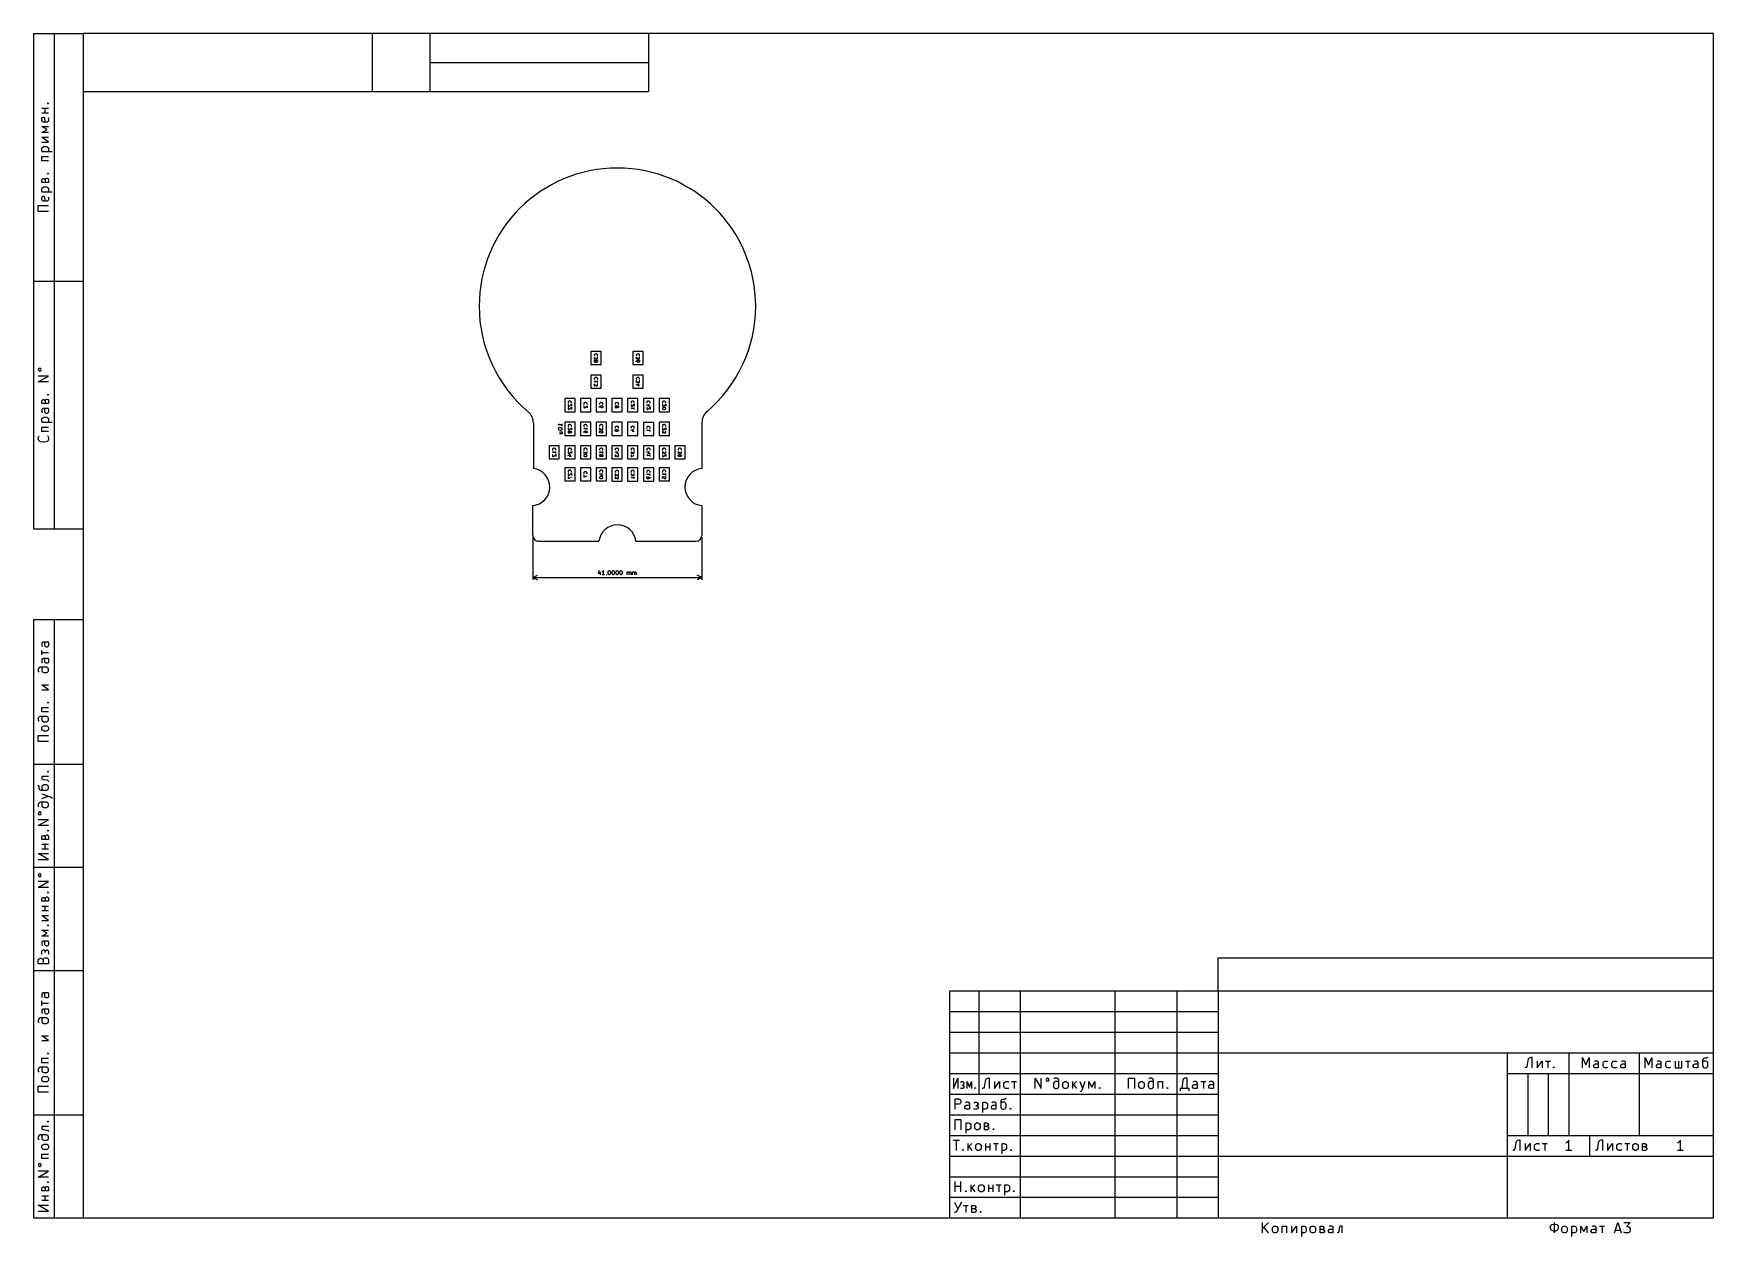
# Model space of a CAD drawing. Extents: x 8 to 415, y -296 to -5.
import ezdxf

# ---------------------------------------------------------------- set-up
doc = ezdxf.new("R2010")
doc.units = 0
doc.layers.add('BLACK', color=7, linetype='CONTINUOUS')

msp = doc.modelspace()

# ---------------------------------------------------------------- linework, layer by layer
at = {"layer": 'BLACK', "linetype": 'CONTINUOUS'}
for p, q in [((8, -5.0022), (20, -5.0022)), ((8, -5.0022), (8, -125.002)), ((13, -5.0022), (13, -125.002)), ((414.989, -5), (20, -5)), ((20, -5), (20, -292.002)), ((90, -5), (90, -19)), ((104, -5), (104, -19)), ((157, -5), (157, -19)), ((414.989, -292.002), (414.989, -5)), ((104, -12), (157, -12)), ((20, -19), (90, -19)), ((90, -19), (104, -19)), ((104, -19), (157, -19)), ((9.97688, -23.0974), (11.6435, -23.0974)), ((9.97688, -24.1689), (11.6435, -24.1689)), ((10.8102, -24.1689), (10.8102, -23.0974)), ((11.4055, -21.907), (11.5245, -21.7879)), ((11.5245, -22.026), (11.4055, -21.907)), ((11.4055, -21.907), (11.6435, -21.907)), ((11.5245, -21.7879), (11.6435, -21.907)), ((11.6435, -21.907), (11.5245, -22.026)), ((9.97688, -25.5974), (10.0959, -25.3593)), ((9.97688, -26.0736), (9.97688, -25.5974)), ((10.0959, -26.3117), (9.97688, -26.0736)), ((11.2864, -28.2165), (9.97688, -27.5022)), ((9.97688, -27.5022), (11.6435, -27.5022)), ((9.97688, -28.9308), (11.2864, -28.2165)), ((10.0959, -25.3593), (10.334, -25.2403)), ((10.334, -26.4308), (10.0959, -26.3117)), ((10.334, -25.2403), (10.5721, -25.2403)), ((11.2864, -26.4308), (10.334, -26.4308)), ((10.5721, -25.2403), (10.8102, -26.4308)), ((11.5245, -26.3117), (11.2864, -26.4308)), ((11.5245, -25.3593), (11.6435, -25.5974)), ((11.6435, -26.0736), (11.5245, -26.3117)), ((11.6435, -25.5974), (11.6435, -26.0736)), ((11.6435, -28.9308), (9.97688, -28.9308)), ((11.6435, -31.3117), (9.97688, -30.1212)), ((9.97688, -30.1212), (11.6435, -30.1212)), ((9.97688, -31.3117), (11.6435, -31.3117)), ((10.0959, -32.6212), (10.215, -32.5022)), ((10.215, -32.5022), (10.4531, -32.3832)), ((10.4531, -32.3832), (11.1674, -32.3832)), ((11.1674, -32.3832), (11.4055, -32.5022)), ((11.4055, -32.5022), (11.5245, -32.6212)), ((9.97688, -32.8593), (10.0959, -32.6212)), ((9.97688, -33.3355), (9.97688, -32.8593)), ((10.0959, -33.5736), (9.97688, -33.3355)), ((9.97688, -33.5736), (12.4769, -33.5736)), ((9.97688, -35.8355), (9.97688, -34.7641)), ((9.97688, -34.7641), (11.6435, -34.7641)), ((11.6435, -35.8355), (9.97688, -35.8355)), ((11.5245, -32.6212), (11.6435, -32.8593)), ((11.6435, -33.3355), (11.5245, -33.5736)), ((11.6435, -32.8593), (11.6435, -33.3355)), ((9.97688, -40.4784), (10.0959, -40.2403)), ((9.97688, -41.0736), (9.97688, -40.4784)), ((10.0959, -40.2403), (10.334, -40.1212)), ((10.334, -40.1212), (10.4531, -40.1212)), ((10.4531, -40.1212), (10.6912, -40.2403)), ((10.6912, -40.2403), (10.8102, -40.4784)), ((10.8102, -40.4784), (10.9293, -40.1212)), ((10.8102, -40.4784), (10.8102, -41.0736)), ((10.9293, -40.1212), (11.1674, -40.0022)), ((11.1674, -40.0022), (11.2864, -40.0022)), ((11.2864, -40.0022), (11.5245, -40.1212)), ((11.4055, -38.9308), (11.5245, -38.8117)), ((11.5245, -39.0498), (11.4055, -38.9308)), ((11.4055, -38.9308), (11.6435, -38.9308)), ((11.5245, -38.8117), (11.6435, -38.9308)), ((11.6435, -38.9308), (11.5245, -39.0498)), ((11.5245, -40.1212), (11.6435, -40.3593)), ((11.6435, -40.3593), (11.6435, -41.0736)), ((11.6435, -41.0736), (9.97688, -41.0736)), ((9.97688, -42.6212), (10.0959, -42.3832)), ((9.97688, -43.0974), (9.97688, -42.6212)), ((10.0959, -43.3355), (9.97688, -43.0974)), ((9.97688, -43.3355), (12.4769, -43.3355)), ((9.97688, -44.7641), (10.0959, -44.526)), ((9.97688, -45.2403), (9.97688, -44.7641)), ((10.0959, -42.3832), (10.215, -42.2641)), ((10.0959, -44.526), (10.334, -44.407)), ((10.215, -42.2641), (10.4531, -42.1451)), ((10.334, -44.407), (10.5721, -44.407)), ((10.4531, -42.1451), (11.1674, -42.1451)), ((10.5721, -44.407), (10.8102, -45.5974)), ((11.1674, -42.1451), (11.4055, -42.2641)), ((11.4055, -42.2641), (11.5245, -42.3832)), ((11.5245, -42.3832), (11.6435, -42.6212)), ((11.6435, -43.0974), (11.5245, -43.3355)), ((11.5245, -44.526), (11.6435, -44.7641)), ((11.6435, -42.6212), (11.6435, -43.0974)), ((11.6435, -44.7641), (11.6435, -45.2403)), ((9.14355, -48.0974), (9.14355, -46.6689)), ((9.14355, -46.6689), (11.6435, -46.6689)), ((11.6435, -48.0974), (9.14355, -48.0974)), ((10.0959, -45.4784), (9.97688, -45.2403)), ((10.334, -45.5974), (10.0959, -45.4784)), ((11.2864, -45.5974), (10.334, -45.5974)), ((11.5245, -45.4784), (11.2864, -45.5974)), ((11.6435, -45.2403), (11.5245, -45.4784)), ((8, -65.0022), (20, -65.0022)), ((143.037, -82.0232), (143.037, -85.2232)), ((145.537, -82.0232), (143.037, -82.0232)), ((143.037, -85.2232), (145.537, -85.2232)), ((143.889, -82.7661), (143.851, -82.8804)), ((143.851, -82.8804), (143.851, -82.9566)), ((143.851, -82.9566), (143.889, -83.0709)), ((143.851, -83.3756), (143.851, -83.8709)), ((143.851, -83.8709), (144.156, -83.6042)), ((143.889, -84.2518), (143.851, -84.328)), ((143.851, -84.328), (143.851, -84.4804)), ((143.851, -84.4804), (143.889, -84.5566)), ((143.965, -82.6899), (143.889, -82.7661)), ((143.889, -83.0709), (143.927, -83.109)), ((143.927, -84.2137), (143.889, -84.2518)), ((143.889, -84.5566), (143.927, -84.5947)), ((144.003, -84.1756), (143.927, -84.2137)), ((143.927, -84.5947), (144.003, -84.6328)), ((144.042, -82.6518), (143.965, -82.6899)), ((144.042, -84.1756), (144.003, -84.1756)), ((144.003, -84.6328), (144.042, -84.6328)), ((144.194, -82.6137), (144.042, -82.6518)), ((144.118, -84.2137), (144.042, -84.1756)), ((144.042, -84.6328), (144.118, -84.5947)), ((144.156, -84.2518), (144.118, -84.2137)), ((144.118, -84.5947), (144.156, -84.5566)), ((144.156, -83.6042), (144.156, -83.7185)), ((144.156, -83.7185), (144.194, -83.7947)), ((144.194, -84.328), (144.156, -84.2518)), ((144.156, -84.5566), (144.194, -84.4804)), ((144.308, -82.6137), (144.194, -82.6137)), ((144.194, -83.7947), (144.232, -83.8328)), ((144.194, -84.328), (144.232, -84.2518)), ((144.194, -84.4804), (144.194, -84.328)), ((144.232, -84.5566), (144.194, -84.4804)), ((144.232, -83.8328), (144.308, -83.8709)), ((144.232, -84.2518), (144.27, -84.2137)), ((144.27, -84.5947), (144.232, -84.5566)), ((144.27, -84.2137), (144.346, -84.1756)), ((144.346, -84.6328), (144.27, -84.5947)), ((144.461, -82.6518), (144.308, -82.6137)), ((144.308, -83.8709), (144.499, -83.8709)), ((144.346, -84.1756), (144.499, -84.1756)), ((144.499, -84.6328), (144.346, -84.6328)), ((144.537, -82.6899), (144.461, -82.6518)), ((144.499, -83.8709), (144.575, -83.8328)), ((144.499, -84.1756), (144.575, -84.2137)), ((144.575, -84.5947), (144.499, -84.6328)), ((144.613, -82.7661), (144.537, -82.6899)), ((144.575, -83.109), (144.613, -83.0709)), ((144.613, -83.4137), (144.575, -83.3756)), ((144.575, -83.8328), (144.613, -83.7947)), ((144.575, -84.2137), (144.613, -84.2518)), ((144.613, -84.5566), (144.575, -84.5947)), ((144.651, -82.8804), (144.613, -82.7661)), ((144.613, -83.0709), (144.651, -82.9566)), ((144.651, -83.4899), (144.613, -83.4137)), ((144.613, -83.7947), (144.651, -83.7185)), ((144.613, -84.2518), (144.651, -84.328)), ((144.651, -84.4804), (144.613, -84.5566)), ((144.651, -82.9566), (144.651, -82.8804)), ((144.651, -83.7185), (144.651, -83.4899)), ((144.651, -84.328), (144.651, -84.4804)), ((145.537, -85.2232), (145.537, -82.0232)), ((153.197, -82.0232), (153.197, -85.2232)), ((155.697, -82.0232), (153.197, -82.0232)), ((153.197, -85.2232), (155.697, -85.2232)), ((154.049, -82.7661), (154.011, -82.8804)), ((154.011, -82.8804), (154.011, -82.9566)), ((154.011, -82.9566), (154.049, -83.0709)), ((154.011, -83.3756), (154.011, -83.8709)), ((154.011, -83.8709), (154.316, -83.6042)), ((154.011, -84.4042), (154.049, -84.328)), ((154.011, -84.5566), (154.011, -84.4042)), ((154.125, -82.6899), (154.049, -82.7661)), ((154.049, -83.0709), (154.087, -83.109)), ((154.049, -84.328), (154.087, -84.2899)), ((154.087, -84.2899), (154.202, -84.2137)), ((154.202, -82.6518), (154.125, -82.6899)), ((154.354, -82.6137), (154.202, -82.6518)), ((154.202, -84.2137), (154.354, -84.1756)), ((154.316, -83.6042), (154.316, -83.7185)), ((154.316, -83.7185), (154.354, -83.7947)), ((154.316, -84.328), (154.354, -84.2518)), ((154.316, -84.4804), (154.316, -84.328)), ((154.354, -84.5566), (154.316, -84.4804)), ((154.468, -82.6137), (154.354, -82.6137)), ((154.354, -83.7947), (154.392, -83.8328)), ((154.354, -84.1756), (154.659, -84.1756)), ((154.354, -84.2518), (154.392, -84.2137)), ((154.392, -84.5947), (154.354, -84.5566)), ((154.392, -83.8328), (154.468, -83.8709)), ((154.392, -84.2137), (154.468, -84.1756)), ((154.468, -84.6328), (154.392, -84.5947)), ((154.621, -82.6518), (154.468, -82.6137)), ((154.468, -83.8709), (154.659, -83.8709)), ((154.659, -84.6328), (154.468, -84.6328)), ((154.697, -82.6899), (154.621, -82.6518)), ((154.659, -83.8709), (154.735, -83.8328)), ((154.659, -84.1756), (154.735, -84.2137)), ((154.735, -84.5947), (154.659, -84.6328)), ((154.773, -82.7661), (154.697, -82.6899)), ((154.735, -83.109), (154.773, -83.0709)), ((154.773, -83.4137), (154.735, -83.3756)), ((154.735, -83.8328), (154.773, -83.7947)), ((154.735, -84.2137), (154.773, -84.2518)), ((154.773, -84.5566), (154.735, -84.5947)), ((154.811, -82.8804), (154.773, -82.7661)), ((154.773, -83.0709), (154.811, -82.9566)), ((154.811, -83.4899), (154.773, -83.4137)), ((154.773, -83.7947), (154.811, -83.7185)), ((154.773, -84.2518), (154.811, -84.328)), ((154.811, -84.4804), (154.773, -84.5566)), ((154.811, -82.9566), (154.811, -82.8804)), ((154.811, -83.7185), (154.811, -83.4899)), ((154.811, -84.328), (154.811, -84.4804)), ((155.697, -85.2232), (155.697, -82.0232)), ((9.26259, -86.1927), (9.14355, -86.4308)), ((9.14355, -86.4308), (9.26259, -86.6689)), ((9.14355, -89.407), (11.6435, -87.9784)), ((11.6435, -87.9784), (9.14355, -87.9784)), ((11.6435, -89.407), (9.14355, -89.407)), ((9.50069, -86.0736), (9.26259, -86.1927)), ((9.26259, -86.6689), (9.50069, -86.7879)), ((9.73879, -86.1927), (9.50069, -86.0736)), ((9.50069, -86.7879), (9.73879, -86.6689)), ((9.85783, -86.4308), (9.73879, -86.1927)), ((9.73879, -86.6689), (9.85783, -86.4308)), ((145.537, -87.7382), (143.037, -87.7382)), ((143.037, -87.7382), (143.037, -90.9382)), ((143.889, -88.4811), (143.851, -88.5954)), ((143.851, -88.5954), (143.851, -88.6716)), ((143.851, -88.6716), (143.889, -88.7859)), ((143.851, -89.3573), (143.965, -89.2811)), ((144.651, -89.3573), (143.851, -89.3573)), ((143.965, -88.4049), (143.889, -88.4811)), ((143.889, -88.7859), (143.927, -88.824)), ((144.042, -88.3668), (143.965, -88.4049)), ((143.965, -89.2811), (144.042, -89.2049)), ((144.194, -88.3287), (144.042, -88.3668)), ((144.042, -89.2049), (144.08, -89.1287)), ((144.308, -88.3287), (144.194, -88.3287)), ((144.461, -88.3668), (144.308, -88.3287)), ((144.537, -88.4049), (144.461, -88.3668)), ((144.613, -88.4811), (144.537, -88.4049)), ((144.575, -88.824), (144.613, -88.7859)), ((144.651, -88.5954), (144.613, -88.4811)), ((144.613, -88.7859), (144.651, -88.6716)), ((144.651, -88.6716), (144.651, -88.5954)), ((144.651, -89.5859), (144.651, -89.1287)), ((145.537, -90.9382), (145.537, -87.7382)), ((155.697, -87.7382), (153.197, -87.7382)), ((153.197, -87.7382), (153.197, -90.9382)), ((154.049, -88.4811), (154.011, -88.5954)), ((154.011, -88.5954), (154.011, -88.6716)), ((154.011, -88.6716), (154.049, -88.7859)), ((154.011, -89.0906), (154.011, -89.5859)), ((154.011, -89.5859), (154.316, -89.3192)), ((154.125, -88.4049), (154.049, -88.4811)), ((154.049, -88.7859), (154.087, -88.824)), ((154.202, -88.3668), (154.125, -88.4049)), ((154.354, -88.3287), (154.202, -88.3668)), ((154.316, -89.3192), (154.316, -89.4335)), ((154.316, -89.4335), (154.354, -89.5097)), ((154.468, -88.3287), (154.354, -88.3287)), ((154.354, -89.5097), (154.392, -89.5478)), ((154.621, -88.3668), (154.468, -88.3287)), ((154.697, -88.4049), (154.621, -88.3668)), ((154.773, -88.4811), (154.697, -88.4049)), ((154.735, -88.824), (154.773, -88.7859)), ((154.773, -89.1287), (154.735, -89.0906)), ((154.735, -89.5478), (154.773, -89.5097)), ((154.811, -88.5954), (154.773, -88.4811)), ((154.773, -88.7859), (154.811, -88.6716)), ((154.811, -89.2049), (154.773, -89.1287)), ((154.773, -89.5097), (154.811, -89.4335)), ((154.811, -88.6716), (154.811, -88.5954)), ((154.811, -89.4335), (154.811, -89.2049)), ((155.697, -90.9382), (155.697, -87.7382)), ((10.9293, -93.6927), (11.1674, -93.5736)), ((11.1674, -93.5736), (11.2864, -93.5736)), ((11.2864, -93.5736), (11.5245, -93.6927)), ((11.4055, -92.5022), (11.5245, -92.3832)), ((11.5245, -92.6212), (11.4055, -92.5022)), ((11.4055, -92.5022), (11.6435, -92.5022)), ((11.5245, -92.3832), (11.6435, -92.5022)), ((11.6435, -92.5022), (11.5245, -92.6212)), ((139.187, -93.4532), (136.687, -93.4532)), ((136.687, -93.4532), (136.687, -96.6532)), ((139.187, -96.6532), (139.187, -93.4532)), ((142.997, -93.4532), (140.497, -93.4532)), ((140.497, -93.4532), (140.497, -96.6532)), ((142.997, -96.6532), (142.997, -93.4532)), ((143.037, -90.9382), (145.537, -90.9382)), ((143.851, -89.8525), (143.851, -90.3478)), ((143.851, -90.3478), (144.156, -90.0811)), ((144.156, -90.0811), (144.156, -90.1954)), ((144.156, -90.1954), (144.194, -90.2716)), ((144.194, -90.2716), (144.232, -90.3097)), ((144.232, -90.3097), (144.308, -90.3478)), ((146.807, -93.4532), (144.307, -93.4532)), ((144.307, -93.4532), (144.307, -96.6532)), ((144.308, -90.3478), (144.499, -90.3478)), ((144.499, -90.3478), (144.575, -90.3097)), ((144.613, -89.8906), (144.575, -89.8525)), ((144.575, -90.3097), (144.613, -90.2716)), ((144.651, -89.9668), (144.613, -89.8906)), ((144.613, -90.2716), (144.651, -90.1954)), ((144.651, -90.1954), (144.651, -89.9668)), ((146.807, -96.6532), (146.807, -93.4532)), ((150.617, -93.4532), (148.117, -93.4532)), ((148.117, -93.4532), (148.117, -96.6532)), ((150.617, -96.6532), (150.617, -93.4532)), ((154.427, -93.4532), (151.927, -93.4532)), ((151.927, -93.4532), (151.927, -96.6532)), ((153.197, -90.9382), (155.697, -90.9382)), ((153.973, -90.0811), (154.544, -89.8906)), ((154.278, -90.2716), (154.811, -90.2716)), ((154.392, -89.5478), (154.468, -89.5859)), ((154.427, -96.6532), (154.427, -93.4532)), ((154.468, -89.5859), (154.659, -89.5859)), ((154.544, -89.8906), (154.544, -90.3859)), ((154.659, -89.5859), (154.735, -89.5478)), ((158.237, -93.4532), (155.737, -93.4532)), ((155.737, -93.4532), (155.737, -96.6532)), ((158.237, -96.6532), (158.237, -93.4532)), ((162.047, -93.4532), (159.547, -93.4532)), ((159.547, -93.4532), (159.547, -96.6532)), ((162.047, -96.6532), (162.047, -93.4532)), ((9.97688, -94.0498), (10.0959, -93.8117)), ((9.97688, -94.6451), (9.97688, -94.0498)), ((11.6435, -94.6451), (9.97688, -94.6451)), ((10.0959, -95.9546), (9.97688, -96.1927)), ((9.97688, -96.1927), (9.97688, -96.6689)), ((9.97688, -96.6689), (10.0959, -96.907)), ((10.0959, -93.8117), (10.334, -93.6927)), ((10.334, -95.8355), (10.0959, -95.9546)), ((10.334, -93.6927), (10.4531, -93.6927)), ((11.6435, -95.8355), (10.334, -95.8355)), ((10.4531, -93.6927), (10.6912, -93.8117)), ((10.6912, -96.0736), (10.5721, -95.8355)), ((10.6912, -93.8117), (10.8102, -94.0498)), ((10.6912, -96.6689), (10.6912, -96.0736)), ((10.8102, -96.907), (10.6912, -96.6689)), ((10.8102, -94.0498), (10.9293, -93.6927)), ((10.8102, -94.0498), (10.8102, -94.6451)), ((11.0483, -97.026), (10.8102, -96.907)), ((11.2864, -97.026), (11.0483, -97.026)), ((11.5245, -96.907), (11.2864, -97.026)), ((11.5245, -93.6927), (11.6435, -93.9308)), ((11.5245, -95.8355), (11.6435, -96.0736)), ((11.6435, -96.6689), (11.5245, -96.907)), ((11.6435, -93.9308), (11.6435, -94.6451)), ((11.6435, -96.0736), (11.6435, -96.6689)), ((136.687, -96.6532), (139.187, -96.6532)), ((137.539, -94.1961), (137.501, -94.3104)), ((137.501, -94.3104), (137.501, -94.3866)), ((137.501, -94.3866), (137.539, -94.5009)), ((137.539, -94.8818), (137.501, -94.958)), ((137.501, -94.958), (137.501, -95.1485)), ((137.501, -95.1485), (137.539, -95.2247)), ((137.539, -95.6437), (137.501, -95.7199)), ((137.501, -95.7199), (137.501, -95.9104)), ((137.501, -95.9104), (137.539, -95.9866)), ((137.615, -94.1199), (137.539, -94.1961)), ((137.539, -94.5009), (137.577, -94.539)), ((137.577, -94.8437), (137.539, -94.8818)), ((137.539, -95.2247), (137.577, -95.2628)), ((137.577, -95.6056), (137.539, -95.6437)), ((137.539, -95.9866), (137.577, -96.0247)), ((137.577, -95.2628), (137.653, -95.3009)), ((137.577, -96.0247), (137.653, -96.0628)), ((137.692, -94.0818), (137.615, -94.1199)), ((137.653, -95.3009), (137.73, -95.3009)), ((137.653, -96.0628), (137.73, -96.0628)), ((137.844, -94.0437), (137.692, -94.0818)), ((137.73, -95.3009), (137.844, -95.2628)), ((137.73, -96.0628), (137.844, -96.0247)), ((137.958, -94.0437), (137.844, -94.0437)), ((137.844, -95.2628), (138.301, -94.8056)), ((137.844, -96.0247), (138.301, -95.5675)), ((138.111, -94.0818), (137.958, -94.0437)), ((138.187, -94.1199), (138.111, -94.0818)), ((138.263, -94.1961), (138.187, -94.1199)), ((138.225, -94.539), (138.263, -94.5009)), ((138.301, -94.3104), (138.263, -94.1961)), ((138.263, -94.5009), (138.301, -94.3866)), ((138.301, -94.3866), (138.301, -94.3104)), ((138.301, -94.8056), (138.301, -95.3009)), ((138.301, -95.5675), (138.301, -96.0628)), ((140.497, -96.6532), (142.997, -96.6532)), ((141.349, -94.5771), (141.311, -94.6913)), ((141.311, -94.6913), (141.311, -94.7675)), ((141.311, -94.7675), (141.349, -94.8818)), ((141.349, -95.2628), (141.311, -95.339)), ((141.311, -95.339), (141.311, -95.5294)), ((141.311, -95.5294), (141.349, -95.6056)), ((141.425, -94.5009), (141.349, -94.5771)), ((141.349, -94.8818), (141.387, -94.9199)), ((141.387, -95.2247), (141.349, -95.2628)), ((141.349, -95.6056), (141.387, -95.6437)), ((141.387, -95.6437), (141.463, -95.6818)), ((141.502, -94.4628), (141.425, -94.5009)), ((141.463, -95.6818), (141.54, -95.6818)), ((141.654, -94.4247), (141.502, -94.4628)), ((141.54, -95.6818), (141.654, -95.6437)), ((141.768, -94.4247), (141.654, -94.4247)), ((141.654, -95.6437), (142.111, -95.1866)), ((141.921, -94.4628), (141.768, -94.4247)), ((141.997, -94.5009), (141.921, -94.4628)), ((142.073, -94.5771), (141.997, -94.5009)), ((142.035, -94.9199), (142.073, -94.8818)), ((142.111, -94.6913), (142.073, -94.5771)), ((142.073, -94.8818), (142.111, -94.7675)), ((142.111, -94.7675), (142.111, -94.6913)), ((142.111, -95.1866), (142.111, -95.6818)), ((144.307, -96.6532), (146.807, -96.6532)), ((145.159, -94.5771), (145.121, -94.6913)), ((145.121, -94.6913), (145.121, -94.7675)), ((145.121, -94.7675), (145.159, -94.8818)), ((145.121, -95.4532), (145.159, -95.3771)), ((145.121, -95.6056), (145.121, -95.4532)), ((145.235, -94.5009), (145.159, -94.5771)), ((145.159, -94.8818), (145.197, -94.9199)), ((145.159, -95.3771), (145.197, -95.339)), ((145.197, -95.339), (145.312, -95.2628)), ((145.312, -94.4628), (145.235, -94.5009)), ((145.464, -94.4247), (145.312, -94.4628)), ((145.312, -95.2628), (145.464, -95.2247)), ((145.426, -95.3771), (145.464, -95.3009)), ((145.426, -95.5294), (145.426, -95.3771)), ((145.464, -95.6056), (145.426, -95.5294)), ((145.578, -94.4247), (145.464, -94.4247)), ((145.464, -95.2247), (145.769, -95.2247)), ((145.464, -95.3009), (145.502, -95.2628)), ((145.502, -95.6437), (145.464, -95.6056)), ((145.502, -95.2628), (145.578, -95.2247)), ((145.578, -95.6818), (145.502, -95.6437)), ((145.731, -94.4628), (145.578, -94.4247)), ((145.769, -95.6818), (145.578, -95.6818)), ((145.807, -94.5009), (145.731, -94.4628)), ((145.769, -95.2247), (145.845, -95.2628)), ((145.845, -95.6437), (145.769, -95.6818)), ((145.883, -94.5771), (145.807, -94.5009)), ((145.845, -94.9199), (145.883, -94.8818)), ((145.845, -95.2628), (145.883, -95.3009)), ((145.883, -95.6056), (145.845, -95.6437)), ((145.921, -94.6913), (145.883, -94.5771)), ((145.883, -94.8818), (145.921, -94.7675)), ((145.883, -95.3009), (145.921, -95.3771)), ((145.921, -95.5294), (145.883, -95.6056)), ((145.921, -94.7675), (145.921, -94.6913)), ((145.921, -95.3771), (145.921, -95.5294)), ((148.117, -96.6532), (150.617, -96.6532)), ((148.969, -94.5771), (148.931, -94.6913)), ((148.931, -94.6913), (148.931, -94.7675)), ((148.931, -94.7675), (148.969, -94.8818)), ((148.969, -95.3009), (148.931, -95.3771)), ((148.931, -95.3771), (148.931, -95.5294)), ((148.931, -95.5294), (148.969, -95.6056)), ((149.045, -94.5009), (148.969, -94.5771)), ((148.969, -94.8818), (149.007, -94.9199)), ((149.007, -95.2628), (148.969, -95.3009)), ((148.969, -95.6056), (149.007, -95.6437)), ((149.083, -95.2247), (149.007, -95.2628)), ((149.007, -95.6437), (149.083, -95.6818)), ((149.122, -94.4628), (149.045, -94.5009)), ((149.122, -95.2247), (149.083, -95.2247)), ((149.083, -95.6818), (149.122, -95.6818)), ((149.274, -94.4247), (149.122, -94.4628)), ((149.198, -95.2628), (149.122, -95.2247)), ((149.122, -95.6818), (149.198, -95.6437)), ((149.236, -95.3009), (149.198, -95.2628)), ((149.198, -95.6437), (149.236, -95.6056)), ((149.274, -95.3771), (149.236, -95.3009)), ((149.236, -95.6056), (149.274, -95.5294)), ((149.388, -94.4247), (149.274, -94.4247)), ((149.274, -95.3771), (149.312, -95.3009)), ((149.274, -95.5294), (149.274, -95.3771)), ((149.312, -95.6056), (149.274, -95.5294)), ((149.312, -95.3009), (149.35, -95.2628)), ((149.35, -95.6437), (149.312, -95.6056)), ((149.35, -95.2628), (149.426, -95.2247)), ((149.426, -95.6818), (149.35, -95.6437)), ((149.541, -94.4628), (149.388, -94.4247)), ((149.426, -95.2247), (149.579, -95.2247)), ((149.579, -95.6818), (149.426, -95.6818)), ((149.617, -94.5009), (149.541, -94.4628)), ((149.579, -95.2247), (149.655, -95.2628)), ((149.655, -95.6437), (149.579, -95.6818)), ((149.693, -94.5771), (149.617, -94.5009)), ((149.655, -94.9199), (149.693, -94.8818)), ((149.655, -95.2628), (149.693, -95.3009)), ((149.693, -95.6056), (149.655, -95.6437)), ((149.731, -94.6913), (149.693, -94.5771)), ((149.693, -94.8818), (149.731, -94.7675)), ((149.693, -95.3009), (149.731, -95.3771)), ((149.731, -95.5294), (149.693, -95.6056)), ((149.731, -94.7675), (149.731, -94.6913)), ((149.731, -95.3771), (149.731, -95.5294)), ((151.927, -96.6532), (154.427, -96.6532)), ((152.779, -94.1961), (152.741, -94.3104)), ((152.741, -94.3104), (152.741, -94.3866)), ((152.741, -94.3866), (152.779, -94.5009)), ((152.779, -94.8818), (152.741, -94.958)), ((152.741, -94.958), (152.741, -95.1485)), ((152.741, -95.1485), (152.779, -95.2247)), ((152.741, -95.8342), (152.855, -95.758)), ((153.541, -95.8342), (152.741, -95.8342)), ((152.855, -94.1199), (152.779, -94.1961)), ((152.779, -94.5009), (152.817, -94.539)), ((152.817, -94.8437), (152.779, -94.8818)), ((152.779, -95.2247), (152.817, -95.2628)), ((152.817, -95.2628), (152.893, -95.3009)), ((152.932, -94.0818), (152.855, -94.1199)), ((152.855, -95.758), (152.932, -95.6818)), ((152.893, -95.3009), (152.97, -95.3009)), ((153.084, -94.0437), (152.932, -94.0818)), ((152.932, -95.6818), (152.97, -95.6056)), ((152.97, -95.3009), (153.084, -95.2628)), ((153.198, -94.0437), (153.084, -94.0437)), ((153.084, -95.2628), (153.541, -94.8056)), ((153.351, -94.0818), (153.198, -94.0437)), ((153.427, -94.1199), (153.351, -94.0818)), ((153.503, -94.1961), (153.427, -94.1199)), ((153.465, -94.539), (153.503, -94.5009)), ((153.541, -94.3104), (153.503, -94.1961)), ((153.503, -94.5009), (153.541, -94.3866)), ((153.541, -94.3866), (153.541, -94.3104)), ((153.541, -94.8056), (153.541, -95.3009)), ((153.541, -96.0628), (153.541, -95.6056)), ((155.737, -96.6532), (158.237, -96.6532)), ((156.513, -95.0342), (157.084, -94.8437)), ((156.589, -94.1961), (156.551, -94.3104)), ((156.551, -94.3104), (156.551, -94.3866)), ((156.551, -94.3866), (156.589, -94.5009)), ((156.589, -95.6437), (156.551, -95.7199)), ((156.551, -95.7199), (156.551, -95.9104)), ((156.551, -95.9104), (156.589, -95.9866)), ((156.665, -94.1199), (156.589, -94.1961)), ((156.589, -94.5009), (156.627, -94.539)), ((156.627, -95.6056), (156.589, -95.6437)), ((156.589, -95.9866), (156.627, -96.0247)), ((156.627, -96.0247), (156.703, -96.0628)), ((156.742, -94.0818), (156.665, -94.1199)), ((156.703, -96.0628), (156.78, -96.0628)), ((156.894, -94.0437), (156.742, -94.0818)), ((156.78, -96.0628), (156.894, -96.0247)), ((156.818, -95.2247), (157.351, -95.2247)), ((157.008, -94.0437), (156.894, -94.0437)), ((156.894, -96.0247), (157.351, -95.5675)), ((157.161, -94.0818), (157.008, -94.0437)), ((157.084, -94.8437), (157.084, -95.339)), ((157.237, -94.1199), (157.161, -94.0818)), ((157.313, -94.1961), (157.237, -94.1199)), ((157.275, -94.539), (157.313, -94.5009)), ((157.351, -94.3104), (157.313, -94.1961)), ((157.313, -94.5009), (157.351, -94.3866)), ((157.351, -94.3866), (157.351, -94.3104)), ((157.351, -95.5675), (157.351, -96.0628)), ((159.547, -96.6532), (162.047, -96.6532)), ((160.399, -94.1961), (160.361, -94.3104)), ((160.361, -94.3104), (160.361, -94.3866)), ((160.361, -94.3866), (160.399, -94.5009)), ((160.399, -94.8818), (160.361, -94.958)), ((160.361, -94.958), (160.361, -95.1485)), ((160.361, -95.1485), (160.399, -95.2247)), ((160.399, -95.7199), (160.361, -95.7961)), ((160.361, -95.7961), (160.361, -95.8723)), ((160.361, -95.8723), (160.399, -95.9485)), ((160.475, -94.1199), (160.399, -94.1961)), ((160.399, -94.5009), (160.437, -94.539)), ((160.437, -94.8437), (160.399, -94.8818)), ((160.399, -95.2247), (160.437, -95.2628)), ((160.437, -95.6818), (160.399, -95.7199)), ((160.399, -95.9485), (160.437, -95.9866)), ((160.437, -95.2628), (160.513, -95.3009)), ((160.513, -95.6437), (160.437, -95.6818)), ((160.437, -95.9866), (160.513, -96.0247)), ((160.552, -94.0818), (160.475, -94.1199)), ((160.513, -95.3009), (160.59, -95.3009)), ((160.666, -95.6056), (160.513, -95.6437)), ((160.513, -96.0247), (160.666, -96.0628)), ((160.704, -94.0437), (160.552, -94.0818)), ((160.59, -95.3009), (160.704, -95.2628)), ((160.856, -95.6056), (160.666, -95.6056)), ((160.666, -96.0628), (160.856, -96.0628)), ((160.818, -94.0437), (160.704, -94.0437)), ((160.704, -95.2628), (161.161, -94.8056)), ((160.971, -94.0818), (160.818, -94.0437)), ((161.009, -95.6437), (160.856, -95.6056)), ((160.856, -96.0628), (161.009, -96.0247)), ((161.047, -94.1199), (160.971, -94.0818)), ((161.085, -95.6818), (161.009, -95.6437)), ((161.009, -96.0247), (161.085, -95.9866)), ((161.123, -94.1961), (161.047, -94.1199)), ((161.085, -94.539), (161.123, -94.5009)), ((161.123, -95.7199), (161.085, -95.6818)), ((161.085, -95.9866), (161.123, -95.9485)), ((161.161, -94.3104), (161.123, -94.1961)), ((161.123, -94.5009), (161.161, -94.3866)), ((161.161, -95.7961), (161.123, -95.7199)), ((161.123, -95.9485), (161.161, -95.8723)), ((161.161, -94.3866), (161.161, -94.3104)), ((161.161, -94.8056), (161.161, -95.3009)), ((161.161, -95.8723), (161.161, -95.7961)), ((9.97688, -98.4546), (10.0959, -98.2165)), ((9.97688, -98.9308), (9.97688, -98.4546)), ((10.0959, -99.1689), (9.97688, -98.9308)), ((9.97688, -99.1689), (12.4769, -99.1689)), ((9.97688, -101.431), (9.97688, -100.359)), ((9.97688, -100.359), (11.6435, -100.359)), ((11.6435, -101.431), (9.97688, -101.431)), ((10.0959, -98.2165), (10.215, -98.0974)), ((10.215, -98.0974), (10.4531, -97.9784)), ((10.4531, -97.9784), (11.1674, -97.9784)), ((11.1674, -97.9784), (11.4055, -98.0974)), ((11.4055, -98.0974), (11.5245, -98.2165)), ((11.5245, -98.2165), (11.6435, -98.4546)), ((11.6435, -98.9308), (11.5245, -99.1689)), ((11.6435, -98.4546), (11.6435, -98.9308)), ((129.09, -99.3566), (129.09, -110.376)), ((135.092, -99.8397), (135.235, -99.7444)), ((136.092, -99.8397), (135.092, -99.8397)), ((135.14, -100.649), (135.092, -100.744)), ((135.092, -100.744), (135.092, -100.84)), ((135.092, -100.84), (135.14, -100.935)), ((135.187, -100.602), (135.14, -100.649)), ((135.14, -100.935), (135.187, -100.983)), ((135.283, -100.554), (135.187, -100.602)), ((135.187, -100.983), (135.283, -101.03)), ((135.235, -99.7444), (135.33, -99.6492)), ((135.473, -100.506), (135.283, -100.554)), ((135.283, -101.03), (135.473, -101.078)), ((135.33, -99.6492), (135.378, -99.554)), ((135.425, -101.506), (135.949, -101.506)), ((135.711, -100.506), (135.473, -100.506)), ((135.473, -101.078), (135.711, -101.078)), ((135.902, -100.554), (135.711, -100.506)), ((135.711, -101.078), (135.902, -101.03)), ((135.997, -100.602), (135.902, -100.554)), ((135.902, -101.03), (135.997, -100.983)), ((135.949, -101.506), (136.044, -101.554)), ((136.044, -100.649), (135.997, -100.602)), ((135.997, -100.983), (136.044, -100.935)), ((136.092, -100.744), (136.044, -100.649)), ((136.044, -100.935), (136.092, -100.84)), ((136.044, -101.554), (136.092, -101.649)), ((136.092, -100.125), (136.092, -99.554)), ((136.092, -100.84), (136.092, -100.744)), ((136.092, -101.649), (136.092, -101.792)), ((136.687, -99.1683), (136.687, -102.368)), ((139.187, -99.1683), (136.687, -99.1683)), ((137.539, -99.9111), (137.501, -100.025)), ((137.501, -100.025), (137.501, -100.102)), ((137.501, -100.102), (137.539, -100.216)), ((137.539, -100.597), (137.501, -100.673)), ((137.501, -100.673), (137.501, -100.863)), ((137.501, -100.863), (137.539, -100.94)), ((137.539, -101.397), (137.501, -101.473)), ((137.501, -101.473), (137.501, -101.625)), ((137.501, -101.625), (137.539, -101.702)), ((137.615, -99.8349), (137.539, -99.9111)), ((137.539, -100.216), (137.577, -100.254)), ((137.577, -100.559), (137.539, -100.597)), ((137.539, -100.94), (137.577, -100.978)), ((137.577, -101.359), (137.539, -101.397)), ((137.539, -101.702), (137.577, -101.74)), ((137.577, -100.978), (137.653, -101.016)), ((137.653, -101.321), (137.577, -101.359)), ((137.577, -101.74), (137.653, -101.778)), ((137.692, -99.7968), (137.615, -99.8349)), ((137.653, -101.016), (137.73, -101.016)), ((137.692, -101.321), (137.653, -101.321)), ((137.844, -99.7587), (137.692, -99.7968)), ((137.768, -101.359), (137.692, -101.321)), ((137.692, -101.778), (137.768, -101.74)), ((137.73, -101.016), (137.844, -100.978)), ((137.806, -101.397), (137.768, -101.359)), ((137.768, -101.74), (137.806, -101.702)), ((137.844, -101.473), (137.806, -101.397)), ((137.806, -101.702), (137.844, -101.625)), ((137.958, -99.7587), (137.844, -99.7587)), ((137.844, -100.978), (138.301, -100.521)), ((137.844, -101.473), (137.882, -101.397)), ((137.844, -101.625), (137.844, -101.473)), ((137.882, -101.702), (137.844, -101.625)), ((137.882, -101.397), (137.92, -101.359)), ((137.92, -101.74), (137.882, -101.702)), ((137.92, -101.359), (137.996, -101.321)), ((137.996, -101.778), (137.92, -101.74)), ((138.111, -99.7968), (137.958, -99.7587)), ((137.996, -101.321), (138.149, -101.321)), ((138.187, -99.8349), (138.111, -99.7968)), ((138.149, -101.321), (138.225, -101.359)), ((138.225, -101.74), (138.149, -101.778)), ((138.263, -99.9111), (138.187, -99.8349)), ((138.225, -100.254), (138.263, -100.216)), ((138.225, -101.359), (138.263, -101.397)), ((138.263, -101.702), (138.225, -101.74)), ((138.301, -100.025), (138.263, -99.9111)), ((138.263, -100.216), (138.301, -100.102)), ((138.263, -101.397), (138.301, -101.473)), ((138.301, -101.625), (138.263, -101.702)), ((138.301, -100.102), (138.301, -100.025)), ((138.301, -100.521), (138.301, -101.016)), ((138.301, -101.473), (138.301, -101.625)), ((139.187, -102.368), (139.187, -99.1683)), ((140.497, -99.1683), (140.497, -102.368)), ((142.997, -99.1683), (140.497, -99.1683)), ((141.349, -99.9111), (141.311, -100.025)), ((141.311, -100.025), (141.311, -100.102)), ((141.311, -100.102), (141.349, -100.216)), ((141.311, -100.787), (141.425, -100.711)), ((142.111, -100.787), (141.311, -100.787)), ((141.311, -101.549), (141.349, -101.473)), ((141.311, -101.702), (141.311, -101.549)), ((141.425, -99.8349), (141.349, -99.9111)), ((141.349, -100.216), (141.387, -100.254)), ((141.349, -101.473), (141.387, -101.435)), ((141.387, -101.435), (141.502, -101.359)), ((141.502, -99.7968), (141.425, -99.8349)), ((141.425, -100.711), (141.502, -100.635)), ((141.654, -99.7587), (141.502, -99.7968)), ((141.502, -100.635), (141.54, -100.559)), ((141.502, -101.359), (141.654, -101.321)), ((141.616, -101.473), (141.654, -101.397)), ((141.616, -101.625), (141.616, -101.473)), ((141.654, -101.702), (141.616, -101.625)), ((141.768, -99.7587), (141.654, -99.7587)), ((141.654, -101.321), (141.959, -101.321)), ((141.654, -101.397), (141.692, -101.359)), ((141.692, -101.74), (141.654, -101.702)), ((141.692, -101.359), (141.768, -101.321)), ((141.768, -101.778), (141.692, -101.74)), ((141.921, -99.7968), (141.768, -99.7587)), ((141.997, -99.8349), (141.921, -99.7968)), ((141.959, -101.321), (142.035, -101.359)), ((142.035, -101.74), (141.959, -101.778)), ((142.073, -99.9111), (141.997, -99.8349)), ((142.035, -100.254), (142.073, -100.216)), ((142.035, -101.359), (142.073, -101.397)), ((142.073, -101.702), (142.035, -101.74)), ((142.111, -100.025), (142.073, -99.9111)), ((142.073, -100.216), (142.111, -100.102)), ((142.073, -101.397), (142.111, -101.473)), ((142.111, -101.625), (142.073, -101.702)), ((142.111, -100.102), (142.111, -100.025)), ((142.111, -101.016), (142.111, -100.559)), ((142.111, -101.473), (142.111, -101.625)), ((142.997, -102.368), (142.997, -99.1683)), ((144.307, -99.1683), (144.307, -102.368)), ((146.807, -99.1683), (144.307, -99.1683)), ((145.159, -99.9111), (145.121, -100.025)), ((145.121, -100.025), (145.121, -100.102)), ((145.121, -100.102), (145.159, -100.216)), ((145.121, -100.521), (145.121, -101.016)), ((145.121, -101.016), (145.426, -100.749)), ((145.121, -101.359), (145.502, -101.321)), ((145.121, -101.74), (145.121, -101.359)), ((145.235, -99.8349), (145.159, -99.9111)), ((145.159, -100.216), (145.197, -100.254)), ((145.312, -99.7968), (145.235, -99.8349)), ((145.464, -99.7587), (145.312, -99.7968)), ((145.426, -100.749), (145.426, -100.863)), ((145.426, -100.863), (145.464, -100.94)), ((145.464, -101.359), (145.426, -101.435)), ((145.426, -101.435), (145.426, -101.625)), ((145.426, -101.625), (145.464, -101.702)), ((145.578, -99.7587), (145.464, -99.7587)), ((145.464, -100.94), (145.502, -100.978)), ((145.502, -101.321), (145.464, -101.359)), ((145.464, -101.702), (145.502, -101.74)), ((145.502, -100.978), (145.578, -101.016)), ((145.502, -101.74), (145.578, -101.778)), ((145.731, -99.7968), (145.578, -99.7587)), ((145.578, -101.016), (145.769, -101.016)), ((145.807, -99.8349), (145.731, -99.7968)), ((145.769, -101.016), (145.845, -100.978)), ((145.769, -101.778), (145.845, -101.74)), ((145.883, -99.9111), (145.807, -99.8349)), ((145.845, -100.254), (145.883, -100.216)), ((145.883, -100.559), (145.845, -100.521)), ((145.845, -100.978), (145.883, -100.94)), ((145.883, -101.359), (145.845, -101.321)), ((145.845, -101.74), (145.883, -101.702)), ((145.921, -100.025), (145.883, -99.9111)), ((145.883, -100.216), (145.921, -100.102)), ((145.921, -100.635), (145.883, -100.559)), ((145.883, -100.94), (145.921, -100.863)), ((145.921, -101.435), (145.883, -101.359)), ((145.883, -101.702), (145.921, -101.625)), ((145.921, -100.102), (145.921, -100.025)), ((145.921, -100.863), (145.921, -100.635)), ((145.921, -101.625), (145.921, -101.435)), ((146.807, -102.368), (146.807, -99.1683)), ((148.117, -99.1683), (148.117, -102.368)), ((150.617, -99.1683), (148.117, -99.1683)), ((148.969, -100.292), (148.931, -100.406)), ((148.931, -100.406), (148.931, -100.483)), ((148.931, -100.483), (148.969, -100.597)), ((148.931, -101.092), (148.969, -101.016)), ((148.931, -101.244), (148.931, -101.092)), ((148.969, -101.321), (148.931, -101.244)), ((149.045, -100.216), (148.969, -100.292)), ((148.969, -100.597), (149.007, -100.635)), ((148.969, -101.016), (149.007, -100.978)), ((149.007, -101.359), (148.969, -101.321)), ((149.007, -100.978), (149.083, -100.94)), ((149.083, -101.397), (149.007, -101.359)), ((149.122, -100.178), (149.045, -100.216)), ((149.083, -100.94), (149.274, -100.94)), ((149.388, -101.397), (149.083, -101.397)), ((149.274, -100.14), (149.122, -100.178)), ((149.388, -100.14), (149.274, -100.14)), ((149.274, -100.94), (149.35, -100.978)), ((149.35, -101.359), (149.274, -101.397)), ((149.35, -100.978), (149.388, -101.016)), ((149.388, -101.321), (149.35, -101.359)), ((149.541, -100.178), (149.388, -100.14)), ((149.388, -101.016), (149.426, -101.092)), ((149.426, -101.244), (149.388, -101.321)), ((149.541, -101.359), (149.388, -101.397)), ((149.426, -101.092), (149.426, -101.244)), ((149.617, -100.216), (149.541, -100.178)), ((149.655, -101.283), (149.541, -101.359)), ((149.693, -100.292), (149.617, -100.216)), ((149.655, -100.635), (149.693, -100.597)), ((149.693, -101.244), (149.655, -101.283)), ((149.731, -100.406), (149.693, -100.292)), ((149.693, -100.597), (149.731, -100.483)), ((149.731, -101.168), (149.693, -101.244)), ((149.731, -100.483), (149.731, -100.406)), ((149.731, -101.016), (149.731, -101.168)), ((150.617, -102.368), (150.617, -99.1683)), ((151.927, -99.1683), (151.927, -102.368)), ((154.427, -99.1683), (151.927, -99.1683)), ((152.703, -101.13), (153.274, -100.94)), ((152.779, -100.292), (152.741, -100.406)), ((152.741, -100.406), (152.741, -100.483)), ((152.741, -100.483), (152.779, -100.597)), ((152.855, -100.216), (152.779, -100.292)), ((152.779, -100.597), (152.817, -100.635)), ((152.932, -100.178), (152.855, -100.216)), ((153.084, -100.14), (152.932, -100.178)), ((153.008, -101.321), (153.541, -101.321)), ((153.198, -100.14), (153.084, -100.14)), ((153.351, -100.178), (153.198, -100.14)), ((153.274, -100.94), (153.274, -101.435)), ((153.427, -100.216), (153.351, -100.178)), ((153.503, -100.292), (153.427, -100.216)), ((153.465, -100.635), (153.503, -100.597)), ((153.541, -100.406), (153.503, -100.292)), ((153.503, -100.597), (153.541, -100.483)), ((153.541, -100.483), (153.541, -100.406)), ((154.427, -102.368), (154.427, -99.1683)), ((155.737, -99.2182), (155.737, -102.418)), ((158.237, -99.2182), (155.737, -99.2182)), ((156.589, -100.342), (156.551, -100.456)), ((156.551, -100.456), (156.551, -100.533)), ((156.551, -100.533), (156.589, -100.647)), ((156.551, -101.218), (156.665, -101.142)), ((157.351, -101.218), (156.551, -101.218)), ((156.665, -100.266), (156.589, -100.342)), ((156.589, -100.647), (156.627, -100.685)), ((156.742, -100.228), (156.665, -100.266)), ((156.665, -101.142), (156.742, -101.066)), ((156.894, -100.19), (156.742, -100.228)), ((156.742, -101.066), (156.78, -100.99)), ((157.008, -100.19), (156.894, -100.19)), ((157.161, -100.228), (157.008, -100.19)), ((157.237, -100.266), (157.161, -100.228)), ((157.313, -100.342), (157.237, -100.266)), ((157.275, -100.685), (157.313, -100.647)), ((157.351, -100.456), (157.313, -100.342)), ((157.313, -100.647), (157.351, -100.533)), ((157.351, -100.533), (157.351, -100.456)), ((157.351, -101.447), (157.351, -100.99)), ((158.237, -102.418), (158.237, -99.2182)), ((159.547, -99.1683), (159.547, -102.368)), ((162.047, -99.1683), (159.547, -99.1683)), ((160.399, -99.9111), (160.361, -100.025)), ((160.361, -100.025), (160.361, -100.102)), ((160.361, -100.102), (160.399, -100.216)), ((160.399, -100.597), (160.361, -100.673)), ((160.361, -100.673), (160.361, -100.863)), ((160.361, -100.863), (160.399, -100.94)), ((160.361, -101.283), (160.361, -101.778)), ((160.361, -101.778), (160.666, -101.511)), ((160.475, -99.8349), (160.399, -99.9111)), ((160.399, -100.216), (160.437, -100.254)), ((160.437, -100.559), (160.399, -100.597)), ((160.399, -100.94), (160.437, -100.978)), ((160.437, -100.978), (160.513, -101.016)), ((160.552, -99.7968), (160.475, -99.8349)), ((160.513, -101.016), (160.59, -101.016)), ((160.704, -99.7587), (160.552, -99.7968)), ((160.59, -101.016), (160.704, -100.978)), ((160.666, -101.511), (160.666, -101.625)), ((160.666, -101.625), (160.704, -101.702)), ((160.818, -99.7587), (160.704, -99.7587)), ((160.704, -100.978), (161.161, -100.521)), ((160.704, -101.702), (160.742, -101.74)), ((160.742, -101.74), (160.818, -101.778)), ((160.971, -99.7968), (160.818, -99.7587)), ((161.047, -99.8349), (160.971, -99.7968)), ((161.009, -101.778), (161.085, -101.74)), ((161.123, -99.9111), (161.047, -99.8349)), ((161.085, -100.254), (161.123, -100.216)), ((161.123, -101.321), (161.085, -101.283)), ((161.085, -101.74), (161.123, -101.702)), ((161.161, -100.025), (161.123, -99.9111)), ((161.123, -100.216), (161.161, -100.102)), ((161.161, -101.397), (161.123, -101.321)), ((161.123, -101.702), (161.161, -101.625)), ((161.161, -100.102), (161.161, -100.025)), ((161.161, -100.521), (161.161, -101.016)), ((161.161, -101.625), (161.161, -101.397)), ((162.047, -102.368), (162.047, -99.1683)), ((169.927, -99.2545), (169.927, -110.391)), ((9.14355, -102.978), (9.26259, -102.621)), ((9.14355, -103.216), (9.14355, -102.978)), ((9.26259, -103.574), (9.14355, -103.216)), ((9.26259, -102.621), (9.38164, -102.502)), ((9.50069, -103.812), (9.26259, -103.574)), ((9.73879, -103.931), (9.50069, -103.812)), ((10.215, -104.05), (9.73879, -103.931)), ((10.5721, -104.05), (10.215, -104.05)), ((11.0483, -103.931), (10.5721, -104.05)), ((11.2864, -103.812), (11.0483, -103.931)), ((11.5245, -103.574), (11.2864, -103.812)), ((11.4055, -102.502), (11.5245, -102.621)), ((11.5245, -102.621), (11.6435, -102.978)), ((11.6435, -103.216), (11.5245, -103.574)), ((11.6435, -102.978), (11.6435, -103.216)), ((135.377, -104.883), (132.877, -104.883)), ((132.877, -104.883), (132.877, -108.083)), ((133.729, -105.626), (133.691, -105.74)), ((133.691, -105.74), (133.691, -105.817)), ((133.691, -105.817), (133.729, -105.931)), ((133.805, -105.55), (133.729, -105.626)), ((133.882, -105.512), (133.805, -105.55)), ((134.034, -105.474), (133.882, -105.512)), ((134.148, -105.474), (134.034, -105.474)), ((134.301, -105.512), (134.148, -105.474)), ((134.377, -105.55), (134.301, -105.512)), ((134.453, -105.626), (134.377, -105.55)), ((134.491, -105.74), (134.453, -105.626)), ((134.453, -105.931), (134.491, -105.817)), ((134.491, -105.817), (134.491, -105.74)), ((135.377, -108.083), (135.377, -104.883)), ((135.425, -101.935), (136.092, -101.935)), ((136.044, -101.887), (135.997, -101.935)), ((136.092, -101.792), (136.044, -101.887)), ((136.687, -102.368), (139.187, -102.368)), ((139.187, -104.883), (136.687, -104.883)), ((136.687, -104.883), (136.687, -108.083)), ((137.539, -105.626), (137.501, -105.74)), ((137.501, -105.74), (137.501, -105.817)), ((137.501, -105.817), (137.539, -105.931)), ((137.615, -105.55), (137.539, -105.626)), ((137.692, -105.512), (137.615, -105.55)), ((137.653, -101.778), (137.692, -101.778)), ((137.844, -105.474), (137.692, -105.512)), ((137.958, -105.474), (137.844, -105.474)), ((138.111, -105.512), (137.958, -105.474)), ((138.149, -101.778), (137.996, -101.778)), ((138.187, -105.55), (138.111, -105.512)), ((138.263, -105.626), (138.187, -105.55)), ((138.301, -105.74), (138.263, -105.626)), ((138.263, -105.931), (138.301, -105.817)), ((138.301, -105.817), (138.301, -105.74)), ((139.187, -108.083), (139.187, -104.883)), ((140.497, -102.368), (142.997, -102.368)), ((142.997, -104.883), (140.497, -104.883)), ((140.497, -104.883), (140.497, -108.083)), ((141.349, -105.626), (141.311, -105.74)), ((141.311, -105.74), (141.311, -105.817)), ((141.311, -105.817), (141.349, -105.931)), ((141.425, -105.55), (141.349, -105.626)), ((141.502, -105.512), (141.425, -105.55)), ((141.654, -105.474), (141.502, -105.512)), ((141.768, -105.474), (141.654, -105.474)), ((141.959, -101.778), (141.768, -101.778)), ((141.921, -105.512), (141.768, -105.474)), ((141.997, -105.55), (141.921, -105.512)), ((142.073, -105.626), (141.997, -105.55)), ((142.111, -105.74), (142.073, -105.626)), ((142.073, -105.931), (142.111, -105.817)), ((142.111, -105.817), (142.111, -105.74)), ((142.997, -108.083), (142.997, -104.883)), ((144.307, -102.368), (146.807, -102.368)), ((146.807, -104.883), (144.307, -104.883)), ((144.307, -104.883), (144.307, -108.083)), ((145.159, -105.626), (145.121, -105.74)), ((145.121, -105.74), (145.121, -105.817)), ((145.121, -105.817), (145.159, -105.931)), ((145.235, -105.55), (145.159, -105.626)), ((145.312, -105.512), (145.235, -105.55)), ((145.464, -105.474), (145.312, -105.512)), ((145.578, -105.474), (145.464, -105.474)), ((145.578, -101.778), (145.769, -101.778)), ((145.731, -105.512), (145.578, -105.474)), ((145.807, -105.55), (145.731, -105.512)), ((145.883, -105.626), (145.807, -105.55)), ((145.921, -105.74), (145.883, -105.626)), ((145.883, -105.931), (145.921, -105.817)), ((145.921, -105.817), (145.921, -105.74)), ((146.807, -108.083), (146.807, -104.883)), ((148.117, -102.368), (150.617, -102.368)), ((150.617, -104.883), (148.117, -104.883)), ((148.117, -104.883), (148.117, -108.083)), ((148.969, -105.626), (148.931, -105.74)), ((148.931, -105.74), (148.931, -105.817)), ((148.931, -105.817), (148.969, -105.931)), ((149.045, -105.55), (148.969, -105.626)), ((149.122, -105.512), (149.045, -105.55)), ((149.274, -105.474), (149.122, -105.512)), ((149.388, -105.474), (149.274, -105.474)), ((149.541, -105.512), (149.388, -105.474)), ((149.617, -105.55), (149.541, -105.512)), ((149.693, -105.626), (149.617, -105.55)), ((149.731, -105.74), (149.693, -105.626)), ((149.693, -105.931), (149.731, -105.817)), ((149.731, -105.817), (149.731, -105.74)), ((150.617, -108.083), (150.617, -104.883)), ((151.927, -102.368), (154.427, -102.368)), ((154.427, -104.883), (151.927, -104.883)), ((151.927, -104.883), (151.927, -108.083)), ((152.779, -105.626), (152.741, -105.74)), ((152.741, -105.74), (152.741, -105.817)), ((152.741, -105.817), (152.779, -105.931)), ((152.855, -105.55), (152.779, -105.626)), ((152.932, -105.512), (152.855, -105.55)), ((153.084, -105.474), (152.932, -105.512)), ((153.198, -105.474), (153.084, -105.474)), ((153.351, -105.512), (153.198, -105.474)), ((153.427, -105.55), (153.351, -105.512)), ((153.503, -105.626), (153.427, -105.55)), ((153.541, -105.74), (153.503, -105.626)), ((153.503, -105.931), (153.541, -105.817)), ((153.541, -105.817), (153.541, -105.74)), ((154.427, -108.083), (154.427, -104.883)), ((155.737, -102.418), (158.237, -102.418)), ((158.237, -104.883), (155.737, -104.883)), ((155.737, -104.883), (155.737, -108.083)), ((156.589, -105.626), (156.551, -105.74)), ((156.551, -105.74), (156.551, -105.817)), ((156.551, -105.817), (156.589, -105.931)), ((156.665, -105.55), (156.589, -105.626)), ((156.742, -105.512), (156.665, -105.55)), ((156.894, -105.474), (156.742, -105.512)), ((157.008, -105.474), (156.894, -105.474)), ((157.161, -105.512), (157.008, -105.474)), ((157.237, -105.55), (157.161, -105.512)), ((157.313, -105.626), (157.237, -105.55)), ((157.351, -105.74), (157.313, -105.626)), ((157.313, -105.931), (157.351, -105.817)), ((157.351, -105.817), (157.351, -105.74)), ((158.237, -108.083), (158.237, -104.883)), ((159.547, -102.368), (162.047, -102.368)), ((162.047, -104.883), (159.547, -104.883)), ((159.547, -104.883), (159.547, -108.083)), ((160.399, -105.626), (160.361, -105.74)), ((160.361, -105.74), (160.361, -105.817)), ((160.361, -105.817), (160.399, -105.931)), ((160.475, -105.55), (160.399, -105.626)), ((160.552, -105.512), (160.475, -105.55)), ((160.704, -105.474), (160.552, -105.512)), ((160.818, -105.474), (160.704, -105.474)), ((160.818, -101.778), (161.009, -101.778)), ((160.971, -105.512), (160.818, -105.474)), ((161.047, -105.55), (160.971, -105.512)), ((161.123, -105.626), (161.047, -105.55)), ((161.161, -105.74), (161.123, -105.626)), ((161.123, -105.931), (161.161, -105.817)), ((161.161, -105.817), (161.161, -105.74)), ((162.047, -108.083), (162.047, -104.883)), ((165.857, -104.883), (163.357, -104.883)), ((163.357, -104.883), (163.357, -108.083)), ((164.209, -105.626), (164.171, -105.74)), ((164.171, -105.74), (164.171, -105.817)), ((164.171, -105.817), (164.209, -105.931)), ((164.285, -105.55), (164.209, -105.626)), ((164.362, -105.512), (164.285, -105.55)), ((164.514, -105.474), (164.362, -105.512)), ((164.628, -105.474), (164.514, -105.474)), ((164.781, -105.512), (164.628, -105.474)), ((164.857, -105.55), (164.781, -105.512)), ((164.933, -105.626), (164.857, -105.55)), ((164.971, -105.74), (164.933, -105.626)), ((164.933, -105.931), (164.971, -105.817)), ((164.971, -105.817), (164.971, -105.74)), ((165.857, -108.083), (165.857, -104.883)), ((132.877, -108.083), (135.377, -108.083)), ((133.691, -106.502), (133.805, -106.426)), ((134.491, -106.502), (133.691, -106.502)), ((133.729, -107.074), (133.691, -107.15)), ((133.691, -107.15), (133.691, -107.34)), ((133.691, -107.34), (133.729, -107.417)), ((133.729, -105.931), (133.767, -105.969)), ((133.767, -107.036), (133.729, -107.074)), ((133.729, -107.417), (133.767, -107.455)), ((133.767, -107.455), (133.843, -107.493)), ((133.805, -106.426), (133.882, -106.35)), ((133.843, -107.493), (133.92, -107.493)), ((133.882, -106.35), (133.92, -106.274)), ((133.92, -107.493), (134.034, -107.455)), ((134.034, -107.455), (134.491, -106.998)), ((134.415, -105.969), (134.453, -105.931)), ((134.491, -106.731), (134.491, -106.274)), ((134.491, -106.998), (134.491, -107.493)), ((136.687, -108.083), (139.187, -108.083)), ((137.463, -107.226), (138.034, -107.036)), ((137.539, -106.312), (137.501, -106.388)), ((137.501, -106.388), (137.501, -106.578)), ((137.501, -106.578), (137.539, -106.655)), ((137.539, -105.931), (137.577, -105.969)), ((137.577, -106.274), (137.539, -106.312)), ((137.539, -106.655), (137.577, -106.693)), ((137.577, -106.693), (137.653, -106.731)), ((137.653, -106.731), (137.73, -106.731)), ((137.73, -106.731), (137.844, -106.693)), ((137.768, -107.417), (138.301, -107.417)), ((137.844, -106.693), (138.301, -106.236)), ((138.034, -107.036), (138.034, -107.531)), ((138.225, -105.969), (138.263, -105.931)), ((138.301, -106.236), (138.301, -106.731)), ((140.497, -108.083), (142.997, -108.083)), ((141.311, -106.236), (141.311, -106.731)), ((141.311, -106.731), (141.616, -106.464)), ((141.349, -107.15), (141.311, -107.226)), ((141.311, -107.226), (141.311, -107.302)), ((141.311, -107.302), (141.349, -107.378)), ((141.349, -105.931), (141.387, -105.969)), ((141.387, -107.112), (141.349, -107.15)), ((141.349, -107.378), (141.387, -107.417)), ((141.463, -107.074), (141.387, -107.112)), ((141.387, -107.417), (141.463, -107.455)), ((141.616, -107.036), (141.463, -107.074)), ((141.463, -107.455), (141.616, -107.493)), ((141.616, -106.464), (141.616, -106.578)), ((141.616, -106.578), (141.654, -106.655)), ((141.806, -107.036), (141.616, -107.036)), ((141.616, -107.493), (141.806, -107.493)), ((141.654, -106.655), (141.692, -106.693)), ((141.692, -106.693), (141.768, -106.731)), ((141.768, -106.731), (141.959, -106.731)), ((141.959, -107.074), (141.806, -107.036)), ((141.806, -107.493), (141.959, -107.455)), ((141.959, -106.731), (142.035, -106.693)), ((142.035, -107.112), (141.959, -107.074)), ((141.959, -107.455), (142.035, -107.417)), ((142.035, -105.969), (142.073, -105.931)), ((142.073, -106.274), (142.035, -106.236)), ((142.035, -106.693), (142.073, -106.655)), ((142.073, -107.15), (142.035, -107.112)), ((142.035, -107.417), (142.073, -107.378)), ((142.111, -106.35), (142.073, -106.274)), ((142.073, -106.655), (142.111, -106.578)), ((142.111, -107.226), (142.073, -107.15)), ((142.073, -107.378), (142.111, -107.302)), ((142.111, -106.578), (142.111, -106.35)), ((142.111, -107.302), (142.111, -107.226)), ((144.307, -108.083), (146.807, -108.083)), ((145.121, -106.502), (145.235, -106.426)), ((145.921, -106.502), (145.121, -106.502)), ((145.159, -107.112), (145.121, -107.188)), ((145.121, -107.188), (145.121, -107.34)), ((145.121, -107.34), (145.159, -107.417)), ((145.159, -105.931), (145.197, -105.969)), ((145.197, -107.074), (145.159, -107.112)), ((145.159, -107.417), (145.197, -107.455)), ((145.273, -107.036), (145.197, -107.074)), ((145.197, -107.455), (145.273, -107.493)), ((145.235, -106.426), (145.312, -106.35)), ((145.312, -107.036), (145.273, -107.036)), ((145.273, -107.493), (145.312, -107.493)), ((145.312, -106.35), (145.35, -106.274)), ((145.388, -107.074), (145.312, -107.036)), ((145.312, -107.493), (145.388, -107.455)), ((145.426, -107.112), (145.388, -107.074)), ((145.388, -107.455), (145.426, -107.417)), ((145.464, -107.188), (145.426, -107.112)), ((145.426, -107.417), (145.464, -107.34)), ((145.464, -107.188), (145.502, -107.112)), ((145.464, -107.34), (145.464, -107.188)), ((145.502, -107.417), (145.464, -107.34)), ((145.502, -107.112), (145.54, -107.074)), ((145.54, -107.455), (145.502, -107.417)), ((145.54, -107.074), (145.616, -107.036)), ((145.616, -107.493), (145.54, -107.455)), ((145.616, -107.036), (145.769, -107.036)), ((145.769, -107.493), (145.616, -107.493)), ((145.769, -107.036), (145.845, -107.074)), ((145.845, -107.455), (145.769, -107.493)), ((145.845, -105.969), (145.883, -105.931)), ((145.845, -107.074), (145.883, -107.112)), ((145.883, -107.417), (145.845, -107.455)), ((145.883, -107.112), (145.921, -107.188)), ((145.921, -107.34), (145.883, -107.417)), ((145.921, -106.731), (145.921, -106.274)), ((145.921, -107.188), (145.921, -107.34)), ((148.117, -108.083), (150.617, -108.083)), ((148.893, -106.464), (149.464, -106.274)), ((148.931, -106.998), (148.931, -107.493)), ((148.931, -107.493), (149.236, -107.226)), ((148.969, -105.931), (149.007, -105.969)), ((149.198, -106.655), (149.731, -106.655)), ((149.236, -107.226), (149.236, -107.34)), ((149.236, -107.34), (149.274, -107.417)), ((149.274, -107.417), (149.312, -107.455)), ((149.312, -107.455), (149.388, -107.493)), ((149.388, -107.493), (149.579, -107.493)), ((149.464, -106.274), (149.464, -106.769)), ((149.579, -107.493), (149.655, -107.455)), ((149.655, -105.969), (149.693, -105.931)), ((149.693, -107.036), (149.655, -106.998)), ((149.655, -107.455), (149.693, -107.417)), ((149.731, -107.112), (149.693, -107.036)), ((149.693, -107.417), (149.731, -107.34)), ((149.731, -107.34), (149.731, -107.112)), ((151.927, -108.083), (154.427, -108.083)), ((152.741, -106.236), (152.741, -106.731)), ((152.741, -106.731), (153.046, -106.464)), ((152.741, -106.998), (152.741, -107.531)), ((152.741, -107.531), (153.541, -107.188)), ((152.779, -105.931), (152.817, -105.969)), ((153.046, -106.464), (153.046, -106.578)), ((153.046, -106.578), (153.084, -106.655)), ((153.084, -106.655), (153.122, -106.693)), ((153.122, -106.693), (153.198, -106.731)), ((153.198, -106.731), (153.389, -106.731)), ((153.389, -106.731), (153.465, -106.693)), ((153.465, -105.969), (153.503, -105.931)), ((153.503, -106.274), (153.465, -106.236)), ((153.465, -106.693), (153.503, -106.655)), ((153.541, -106.35), (153.503, -106.274)), ((153.503, -106.655), (153.541, -106.578)), ((153.541, -106.578), (153.541, -106.35)), ((155.737, -108.083), (158.237, -108.083)), ((156.513, -106.464), (157.084, -106.274)), ((156.551, -107.264), (156.665, -107.188)), ((157.351, -107.264), (156.551, -107.264)), ((156.589, -105.931), (156.627, -105.969)), ((156.665, -107.188), (156.742, -107.112)), ((156.742, -107.112), (156.78, -107.036)), ((156.818, -106.655), (157.351, -106.655)), ((157.084, -106.274), (157.084, -106.769)), ((157.275, -105.969), (157.313, -105.931)), ((157.351, -107.493), (157.351, -107.036)), ((159.547, -108.083), (162.047, -108.083)), ((160.361, -106.236), (160.361, -106.731)), ((160.361, -106.731), (160.666, -106.464)), ((160.399, -107.074), (160.361, -107.15)), ((160.361, -107.15), (160.361, -107.34)), ((160.361, -107.34), (160.399, -107.417)), ((160.399, -105.931), (160.437, -105.969)), ((160.437, -107.036), (160.399, -107.074)), ((160.399, -107.417), (160.437, -107.455)), ((160.437, -107.455), (160.513, -107.493)), ((160.513, -107.493), (160.59, -107.493)), ((160.59, -107.493), (160.704, -107.455)), ((160.666, -106.464), (160.666, -106.578)), ((160.666, -106.578), (160.704, -106.655)), ((160.704, -106.655), (160.742, -106.693)), ((160.704, -107.455), (161.161, -106.998)), ((160.742, -106.693), (160.818, -106.731)), ((160.818, -106.731), (161.009, -106.731)), ((161.009, -106.731), (161.085, -106.693)), ((161.085, -105.969), (161.123, -105.931)), ((161.123, -106.274), (161.085, -106.236)), ((161.085, -106.693), (161.123, -106.655)), ((161.161, -106.35), (161.123, -106.274)), ((161.123, -106.655), (161.161, -106.578)), ((161.161, -106.578), (161.161, -106.35)), ((161.161, -106.998), (161.161, -107.493)), ((163.357, -108.083), (165.857, -108.083)), ((164.171, -106.236), (164.171, -106.731)), ((164.171, -106.731), (164.476, -106.464)), ((164.171, -107.188), (164.209, -107.112)), ((164.171, -107.34), (164.171, -107.188)), ((164.209, -107.417), (164.171, -107.34)), ((164.209, -105.931), (164.247, -105.969)), ((164.209, -107.112), (164.247, -107.074)), ((164.247, -107.455), (164.209, -107.417)), ((164.247, -107.074), (164.323, -107.036)), ((164.323, -107.493), (164.247, -107.455)), ((164.323, -107.036), (164.514, -107.036)), ((164.628, -107.493), (164.323, -107.493)), ((164.476, -106.464), (164.476, -106.578)), ((164.476, -106.578), (164.514, -106.655)), ((164.514, -106.655), (164.552, -106.693)), ((164.514, -107.036), (164.59, -107.074)), ((164.59, -107.455), (164.514, -107.493)), ((164.552, -106.693), (164.628, -106.731)), ((164.59, -107.074), (164.628, -107.112)), ((164.628, -107.417), (164.59, -107.455)), ((164.628, -106.731), (164.819, -106.731)), ((164.628, -107.112), (164.666, -107.188)), ((164.666, -107.34), (164.628, -107.417)), ((164.781, -107.455), (164.628, -107.493)), ((164.666, -107.188), (164.666, -107.34)), ((164.895, -107.378), (164.781, -107.455)), ((164.819, -106.731), (164.895, -106.693)), ((164.895, -105.969), (164.933, -105.931)), ((164.933, -106.274), (164.895, -106.236)), ((164.895, -106.693), (164.933, -106.655)), ((164.933, -107.34), (164.895, -107.378)), ((164.971, -106.35), (164.933, -106.274)), ((164.933, -106.655), (164.971, -106.578)), ((164.971, -107.264), (164.933, -107.34)), ((164.971, -106.578), (164.971, -106.35)), ((164.971, -107.112), (164.971, -107.264)), ((136.687, -110.206), (136.687, -113.406)), ((139.187, -110.206), (136.687, -110.206)), ((136.687, -113.406), (139.187, -113.406)), ((137.539, -110.949), (137.501, -111.063)), ((137.501, -111.063), (137.501, -111.139)), ((137.501, -111.139), (137.539, -111.253)), ((137.539, -111.634), (137.501, -111.711)), ((137.501, -111.711), (137.501, -111.901)), ((137.501, -111.901), (137.539, -111.977)), ((137.501, -112.32), (137.501, -112.853)), ((137.501, -112.853), (138.301, -112.511)), ((137.615, -110.872), (137.539, -110.949)), ((137.539, -111.253), (137.577, -111.291)), ((137.577, -111.596), (137.539, -111.634)), ((137.539, -111.977), (137.577, -112.015)), ((137.577, -112.015), (137.653, -112.053)), ((137.692, -110.834), (137.615, -110.872)), ((137.653, -112.053), (137.73, -112.053)), ((137.844, -110.796), (137.692, -110.834)), ((137.73, -112.053), (137.844, -112.015)), ((137.958, -110.796), (137.844, -110.796)), ((137.844, -112.015), (138.301, -111.558)), ((138.111, -110.834), (137.958, -110.796)), ((138.187, -110.872), (138.111, -110.834)), ((138.263, -110.949), (138.187, -110.872)), ((138.225, -111.291), (138.263, -111.253)), ((138.301, -111.063), (138.263, -110.949)), ((138.263, -111.253), (138.301, -111.139)), ((138.301, -111.139), (138.301, -111.063)), ((138.301, -111.558), (138.301, -112.053)), ((139.187, -113.406), (139.187, -110.206)), ((140.497, -110.206), (140.497, -113.406)), ((142.997, -110.206), (140.497, -110.206)), ((140.497, -113.406), (142.997, -113.406)), ((141.349, -111.33), (141.311, -111.444)), ((141.311, -111.444), (141.311, -111.52)), ((141.311, -111.52), (141.349, -111.634)), ((141.311, -111.939), (141.311, -112.472)), ((141.311, -112.472), (142.111, -112.13)), ((141.425, -111.253), (141.349, -111.33)), ((141.349, -111.634), (141.387, -111.672)), ((141.502, -111.215), (141.425, -111.253)), ((141.654, -111.177), (141.502, -111.215)), ((141.768, -111.177), (141.654, -111.177)), ((141.921, -111.215), (141.768, -111.177)), ((141.997, -111.253), (141.921, -111.215)), ((142.073, -111.33), (141.997, -111.253)), ((142.035, -111.672), (142.073, -111.634)), ((142.111, -111.444), (142.073, -111.33)), ((142.073, -111.634), (142.111, -111.52)), ((142.111, -111.52), (142.111, -111.444)), ((142.997, -113.406), (142.997, -110.206)), ((144.307, -110.206), (144.307, -113.406)), ((146.807, -110.206), (144.307, -110.206)), ((144.307, -113.406), (146.807, -113.406)), ((145.083, -111.787), (145.654, -111.596)), ((145.159, -110.949), (145.121, -111.063)), ((145.121, -111.063), (145.121, -111.139)), ((145.121, -111.139), (145.159, -111.253)), ((145.159, -112.472), (145.121, -112.549)), ((145.121, -112.549), (145.121, -112.625)), ((145.121, -112.625), (145.159, -112.701)), ((145.235, -110.872), (145.159, -110.949)), ((145.159, -111.253), (145.197, -111.291)), ((145.197, -112.434), (145.159, -112.472)), ((145.159, -112.701), (145.197, -112.739)), ((145.273, -112.396), (145.197, -112.434)), ((145.197, -112.739), (145.273, -112.777)), ((145.312, -110.834), (145.235, -110.872)), ((145.426, -112.358), (145.273, -112.396)), ((145.273, -112.777), (145.426, -112.815)), ((145.464, -110.796), (145.312, -110.834)), ((145.388, -111.977), (145.921, -111.977)), ((145.616, -112.358), (145.426, -112.358)), ((145.426, -112.815), (145.616, -112.815)), ((145.578, -110.796), (145.464, -110.796)), ((145.731, -110.834), (145.578, -110.796)), ((145.769, -112.396), (145.616, -112.358)), ((145.616, -112.815), (145.769, -112.777)), ((145.654, -111.596), (145.654, -112.091)), ((145.807, -110.872), (145.731, -110.834)), ((145.845, -112.434), (145.769, -112.396)), ((145.769, -112.777), (145.845, -112.739)), ((145.883, -110.949), (145.807, -110.872)), ((145.845, -111.291), (145.883, -111.253)), ((145.883, -112.472), (145.845, -112.434)), ((145.845, -112.739), (145.883, -112.701)), ((145.921, -111.063), (145.883, -110.949)), ((145.883, -111.253), (145.921, -111.139)), ((145.921, -112.549), (145.883, -112.472)), ((145.883, -112.701), (145.921, -112.625)), ((145.921, -111.139), (145.921, -111.063)), ((145.921, -112.625), (145.921, -112.549)), ((146.807, -113.406), (146.807, -110.206)), ((148.117, -110.256), (148.117, -113.456)), ((150.617, -110.256), (148.117, -110.256)), ((148.117, -113.456), (150.617, -113.456)), ((148.969, -110.999), (148.931, -111.113)), ((148.931, -111.113), (148.931, -111.189)), ((148.931, -111.189), (148.969, -111.303)), ((148.931, -111.608), (148.931, -112.103)), ((148.931, -112.103), (149.236, -111.837)), ((148.931, -112.37), (148.931, -112.865)), ((148.931, -112.865), (149.236, -112.599)), ((149.045, -110.922), (148.969, -110.999)), ((148.969, -111.303), (149.007, -111.341)), ((149.122, -110.884), (149.045, -110.922)), ((149.274, -110.846), (149.122, -110.884)), ((149.236, -111.837), (149.236, -111.951)), ((149.236, -111.951), (149.274, -112.027)), ((149.236, -112.599), (149.236, -112.713)), ((149.236, -112.713), (149.274, -112.789)), ((149.388, -110.846), (149.274, -110.846)), ((149.274, -112.027), (149.312, -112.065)), ((149.274, -112.789), (149.312, -112.827)), ((149.312, -112.065), (149.388, -112.103)), ((149.312, -112.827), (149.388, -112.865)), ((149.541, -110.884), (149.388, -110.846)), ((149.388, -112.103), (149.579, -112.103)), ((149.388, -112.865), (149.579, -112.865)), ((149.617, -110.922), (149.541, -110.884)), ((149.579, -112.103), (149.655, -112.065)), ((149.579, -112.865), (149.655, -112.827)), ((149.693, -110.999), (149.617, -110.922)), ((149.655, -111.341), (149.693, -111.303)), ((149.693, -111.646), (149.655, -111.608)), ((149.655, -112.065), (149.693, -112.027)), ((149.693, -112.408), (149.655, -112.37)), ((149.655, -112.827), (149.693, -112.789)), ((149.731, -111.113), (149.693, -110.999)), ((149.693, -111.303), (149.731, -111.189)), ((149.731, -111.722), (149.693, -111.646)), ((149.693, -112.027), (149.731, -111.951)), ((149.731, -112.484), (149.693, -112.408)), ((149.693, -112.789), (149.731, -112.713)), ((149.731, -111.189), (149.731, -111.113)), ((149.731, -111.951), (149.731, -111.722)), ((149.731, -112.713), (149.731, -112.484)), ((150.617, -113.456), (150.617, -110.256)), ((151.927, -110.256), (151.927, -113.456)), ((154.427, -110.256), (151.927, -110.256)), ((151.927, -113.456), (154.427, -113.456)), ((152.779, -110.999), (152.741, -111.113)), ((152.741, -111.113), (152.741, -111.189)), ((152.741, -111.189), (152.779, -111.303)), ((152.741, -111.608), (152.741, -112.103)), ((152.741, -112.103), (153.046, -111.837)), ((152.741, -112.637), (152.855, -112.561)), ((153.541, -112.637), (152.741, -112.637)), ((152.855, -110.922), (152.779, -110.999)), ((152.779, -111.303), (152.817, -111.341)), ((152.932, -110.884), (152.855, -110.922)), ((152.855, -112.561), (152.932, -112.484)), ((153.084, -110.846), (152.932, -110.884)), ((152.932, -112.484), (152.97, -112.408)), ((153.046, -111.837), (153.046, -111.951)), ((153.046, -111.951), (153.084, -112.027)), ((153.198, -110.846), (153.084, -110.846)), ((153.084, -112.027), (153.122, -112.065)), ((153.122, -112.065), (153.198, -112.103)), ((153.351, -110.884), (153.198, -110.846)), ((153.198, -112.103), (153.389, -112.103)), ((153.427, -110.922), (153.351, -110.884)), ((153.389, -112.103), (153.465, -112.065)), ((153.503, -110.999), (153.427, -110.922)), ((153.465, -111.341), (153.503, -111.303)), ((153.503, -111.646), (153.465, -111.608)), ((153.465, -112.065), (153.503, -112.027)), ((153.541, -111.113), (153.503, -110.999)), ((153.503, -111.303), (153.541, -111.189)), ((153.541, -111.722), (153.503, -111.646)), ((153.503, -112.027), (153.541, -111.951)), ((153.541, -111.189), (153.541, -111.113)), ((153.541, -111.951), (153.541, -111.722)), ((153.541, -112.865), (153.541, -112.408)), ((154.427, -113.456), (154.427, -110.256)), ((155.737, -110.256), (155.737, -113.456)), ((158.237, -110.256), (155.737, -110.256)), ((155.737, -113.456), (158.237, -113.456)), ((156.589, -110.999), (156.551, -111.113)), ((156.551, -111.113), (156.551, -111.189)), ((156.551, -111.189), (156.589, -111.303)), ((156.551, -111.875), (156.665, -111.799)), ((157.351, -111.875), (156.551, -111.875)), ((156.551, -112.561), (156.589, -112.484)), ((156.551, -112.713), (156.551, -112.561)), ((156.589, -112.789), (156.551, -112.713)), ((156.665, -110.922), (156.589, -110.999)), ((156.589, -111.303), (156.627, -111.341)), ((156.589, -112.484), (156.627, -112.446)), ((156.627, -112.827), (156.589, -112.789)), ((156.627, -112.446), (156.703, -112.408)), ((156.703, -112.865), (156.627, -112.827)), ((156.742, -110.884), (156.665, -110.922)), ((156.665, -111.799), (156.742, -111.722)), ((156.703, -112.408), (156.894, -112.408)), ((157.008, -112.865), (156.703, -112.865)), ((156.894, -110.846), (156.742, -110.884)), ((156.742, -111.722), (156.78, -111.646)), ((157.008, -110.846), (156.894, -110.846)), ((156.894, -112.408), (156.97, -112.446)), ((156.97, -112.827), (156.894, -112.865)), ((156.97, -112.446), (157.008, -112.484)), ((157.008, -112.789), (156.97, -112.827)), ((157.161, -110.884), (157.008, -110.846)), ((157.008, -112.484), (157.046, -112.561)), ((157.046, -112.713), (157.008, -112.789)), ((157.161, -112.827), (157.008, -112.865)), ((157.046, -112.561), (157.046, -112.713)), ((157.237, -110.922), (157.161, -110.884)), ((157.275, -112.751), (157.161, -112.827)), ((157.313, -110.999), (157.237, -110.922)), ((157.275, -111.341), (157.313, -111.303)), ((157.313, -112.713), (157.275, -112.751)), ((157.351, -111.113), (157.313, -110.999)), ((157.313, -111.303), (157.351, -111.189)), ((157.351, -112.637), (157.313, -112.713)), ((157.351, -111.189), (157.351, -111.113)), ((157.351, -112.103), (157.351, -111.646)), ((157.351, -112.484), (157.351, -112.637)), ((158.237, -113.456), (158.237, -110.256)), ((159.547, -110.206), (159.547, -113.406)), ((162.047, -110.206), (159.547, -110.206)), ((159.547, -113.406), (162.047, -113.406)), ((160.399, -110.949), (160.361, -111.063)), ((160.361, -111.063), (160.361, -111.139)), ((160.361, -111.139), (160.399, -111.253)), ((160.361, -111.825), (160.475, -111.749)), ((161.161, -111.825), (160.361, -111.825)), ((160.361, -112.396), (160.742, -112.358)), ((160.361, -112.777), (160.361, -112.396)), ((160.475, -110.872), (160.399, -110.949)), ((160.399, -111.253), (160.437, -111.291)), ((160.552, -110.834), (160.475, -110.872)), ((160.475, -111.749), (160.552, -111.672)), ((160.704, -110.796), (160.552, -110.834)), ((160.552, -111.672), (160.59, -111.596)), ((160.704, -112.396), (160.666, -112.472)), ((160.666, -112.472), (160.666, -112.663)), ((160.666, -112.663), (160.704, -112.739)), ((160.818, -110.796), (160.704, -110.796)), ((160.742, -112.358), (160.704, -112.396)), ((160.704, -112.739), (160.742, -112.777)), ((160.742, -112.777), (160.818, -112.815)), ((160.971, -110.834), (160.818, -110.796)), ((160.818, -112.815), (161.009, -112.815)), ((161.047, -110.872), (160.971, -110.834)), ((161.009, -112.815), (161.085, -112.777)), ((161.123, -110.949), (161.047, -110.872)), ((161.085, -111.291), (161.123, -111.253)), ((161.123, -112.396), (161.085, -112.358)), ((161.085, -112.777), (161.123, -112.739)), ((161.161, -111.063), (161.123, -110.949)), ((161.123, -111.253), (161.161, -111.139)), ((161.161, -112.472), (161.123, -112.396)), ((161.123, -112.739), (161.161, -112.663)), ((161.161, -111.139), (161.161, -111.063)), ((161.161, -112.053), (161.161, -111.596)), ((161.161, -112.663), (161.161, -112.472)), ((162.047, -113.406), (162.047, -110.206)), ((128.928, -126.527), (128.928, -119.374)), ((169.927, -119.389), (169.928, -126.527)), ((8, -125.002), (20, -125.002)), ((128.928, -127.027), (128.928, -137.41)), ((130.428, -128.027), (144.979, -128.024)), ((153.922, -128.025), (168.428, -128.027)), ((169.928, -127.027), (169.928, -137.41)), ((128.928, -136.823), (130.054, -136.237)), ((128.928, -136.823), (169.928, -136.823)), ((128.928, -136.823), (169.928, -136.823)), ((128.928, -136.823), (130.054, -137.41)), ((145.047, -135.081), (144.809, -135.795)), ((144.809, -135.795), (145.428, -135.795)), ((145.285, -135.461), (145.285, -136.128)), ((145.856, -135.366), (145.761, -135.414)), ((146.332, -136.128), (145.761, -136.128)), ((145.952, -135.271), (145.856, -135.366)), ((146.047, -135.128), (145.952, -135.271)), ((146.047, -136.128), (146.047, -135.128)), ((146.761, -136.223), (146.713, -136.271)), ((146.809, -136.128), (146.761, -136.223)), ((146.809, -136.081), (146.809, -136.128)), ((147.19, -135.509), (147.237, -135.319)), ((147.19, -135.747), (147.19, -135.509)), ((147.237, -135.938), (147.19, -135.747)), ((147.237, -135.319), (147.285, -135.223)), ((147.285, -136.033), (147.237, -135.938)), ((147.285, -135.223), (147.332, -135.176)), ((147.332, -136.081), (147.285, -136.033)), ((147.332, -135.176), (147.428, -135.128)), ((147.428, -136.128), (147.332, -136.081)), ((147.428, -135.128), (147.523, -135.128)), ((147.523, -136.128), (147.428, -136.128)), ((147.523, -135.128), (147.618, -135.176)), ((147.618, -136.081), (147.523, -136.128)), ((147.618, -135.176), (147.666, -135.223)), ((147.666, -136.033), (147.618, -136.081)), ((147.666, -135.223), (147.713, -135.319)), ((147.713, -135.938), (147.666, -136.033)), ((147.713, -135.319), (147.761, -135.509)), ((147.761, -135.747), (147.713, -135.938)), ((147.761, -135.509), (147.761, -135.747)), ((148.142, -135.509), (148.19, -135.319)), ((148.142, -135.747), (148.142, -135.509)), ((148.19, -135.938), (148.142, -135.747)), ((148.19, -135.319), (148.237, -135.223)), ((148.237, -136.033), (148.19, -135.938)), ((148.237, -135.223), (148.285, -135.176)), ((148.285, -136.081), (148.237, -136.033)), ((148.285, -135.176), (148.38, -135.128)), ((148.38, -136.128), (148.285, -136.081)), ((148.38, -135.128), (148.475, -135.128)), ((148.475, -136.128), (148.38, -136.128)), ((148.475, -135.128), (148.571, -135.176)), ((148.571, -136.081), (148.475, -136.128)), ((148.571, -135.176), (148.618, -135.223)), ((148.618, -136.033), (148.571, -136.081)), ((148.618, -135.223), (148.666, -135.319)), ((148.666, -135.938), (148.618, -136.033)), ((148.666, -135.319), (148.713, -135.509)), ((148.713, -135.747), (148.666, -135.938)), ((148.713, -135.509), (148.713, -135.747)), ((149.094, -135.509), (149.142, -135.319)), ((149.094, -135.747), (149.094, -135.509)), ((149.142, -135.938), (149.094, -135.747)), ((149.142, -135.319), (149.19, -135.223)), ((149.19, -136.033), (149.142, -135.938)), ((149.19, -135.223), (149.237, -135.176)), ((149.237, -136.081), (149.19, -136.033)), ((149.237, -135.176), (149.332, -135.128)), ((149.332, -136.128), (149.237, -136.081)), ((149.332, -135.128), (149.428, -135.128)), ((149.428, -136.128), (149.332, -136.128)), ((149.428, -135.128), (149.523, -135.176)), ((149.523, -136.081), (149.428, -136.128)), ((149.523, -135.176), (149.571, -135.223)), ((149.571, -136.033), (149.523, -136.081)), ((149.571, -135.223), (149.618, -135.319)), ((149.618, -135.938), (149.571, -136.033)), ((149.618, -135.319), (149.666, -135.509)), ((149.666, -135.747), (149.618, -135.938)), ((149.666, -135.509), (149.666, -135.747)), ((150.047, -135.509), (150.094, -135.319)), ((150.047, -135.747), (150.047, -135.509)), ((150.094, -135.938), (150.047, -135.747)), ((150.094, -135.319), (150.142, -135.223)), ((150.142, -136.033), (150.094, -135.938)), ((150.142, -135.223), (150.19, -135.176)), ((150.19, -136.081), (150.142, -136.033)), ((150.19, -135.176), (150.285, -135.128)), ((150.285, -136.128), (150.19, -136.081)), ((150.285, -135.128), (150.38, -135.128)), ((150.38, -136.128), (150.285, -136.128)), ((150.38, -135.128), (150.475, -135.176)), ((150.475, -136.081), (150.38, -136.128)), ((150.475, -135.176), (150.523, -135.223)), ((150.523, -136.033), (150.475, -136.081)), ((150.523, -135.223), (150.571, -135.319)), ((150.571, -135.938), (150.523, -136.033)), ((150.571, -135.319), (150.618, -135.509)), ((150.618, -135.747), (150.571, -135.938)), ((150.618, -135.509), (150.618, -135.747)), ((151.809, -136.128), (151.809, -135.461)), ((151.809, -135.557), (151.856, -135.509)), ((151.856, -135.509), (151.952, -135.461)), ((151.952, -135.461), (152.094, -135.461)), ((152.094, -135.461), (152.19, -135.509)), ((152.19, -135.509), (152.237, -135.604)), ((152.237, -135.604), (152.285, -135.509)), ((152.237, -135.604), (152.237, -136.128)), ((152.285, -135.509), (152.38, -135.461)), ((152.38, -135.461), (152.523, -135.461)), ((152.523, -135.461), (152.618, -135.509)), ((152.618, -135.509), (152.666, -135.604)), ((152.666, -135.604), (152.666, -136.128)), ((153.142, -136.128), (153.142, -135.461)), ((153.142, -135.557), (153.19, -135.509)), ((153.19, -135.509), (153.285, -135.461)), ((153.285, -135.461), (153.428, -135.461)), ((153.428, -135.461), (153.523, -135.509)), ((153.523, -135.509), (153.571, -135.604)), ((153.571, -135.604), (153.618, -135.509)), ((153.571, -135.604), (153.571, -136.128)), ((153.618, -135.509), (153.713, -135.461)), ((153.713, -135.461), (153.856, -135.461)), ((153.856, -135.461), (153.952, -135.509)), ((153.952, -135.509), (153.999, -135.604)), ((153.999, -135.604), (153.999, -136.128)), ((169.928, -136.823), (168.801, -136.237)), ((169.928, -136.823), (168.801, -137.41)), ((8, -147.002), (20, -147.002)), ((8, -147.002), (8, -292.002)), ((13, -147.002), (13, -292.002)), ((10.0959, -152.597), (9.97688, -152.836)), ((9.97688, -152.836), (9.97688, -153.312)), ((9.97688, -153.312), (10.0959, -153.55)), ((9.97688, -155.574), (9.97688, -154.383)), ((10.334, -152.478), (10.0959, -152.597)), ((11.6435, -152.478), (10.334, -152.478)), ((10.6912, -152.716), (10.5721, -152.478)), ((10.6912, -153.312), (10.6912, -152.716)), ((10.8102, -153.55), (10.6912, -153.312)), ((11.0483, -153.669), (10.8102, -153.55)), ((11.2864, -153.669), (11.0483, -153.669)), ((11.5245, -153.55), (11.2864, -153.669)), ((11.5245, -152.478), (11.6435, -152.716)), ((11.6435, -153.312), (11.5245, -153.55)), ((11.6435, -152.716), (11.6435, -153.312)), ((9.38164, -158.669), (9.26259, -158.788)), ((9.61974, -158.55), (9.38164, -158.669)), ((11.1674, -158.55), (9.61974, -158.55)), ((9.97688, -154.978), (11.6435, -154.978)), ((10.0959, -156.526), (9.97688, -156.764)), ((9.97688, -156.764), (9.97688, -157.24)), ((9.97688, -157.24), (10.0959, -157.478)), ((10.0959, -158.669), (9.97688, -158.907)), ((10.334, -156.407), (10.0959, -156.526)), ((10.215, -158.55), (10.0959, -158.669)), ((11.6435, -156.407), (10.334, -156.407)), ((10.6912, -156.645), (10.5721, -156.407)), ((10.6912, -157.24), (10.6912, -156.645)), ((10.8102, -157.478), (10.6912, -157.24)), ((11.0483, -157.597), (10.8102, -157.478)), ((11.2864, -157.597), (11.0483, -157.597)), ((11.4055, -158.669), (11.1674, -158.55)), ((11.5245, -157.478), (11.2864, -157.597)), ((11.5245, -158.788), (11.4055, -158.669)), ((11.5245, -156.407), (11.6435, -156.645)), ((11.6435, -157.24), (11.5245, -157.478)), ((11.6435, -156.645), (11.6435, -157.24)), ((9.26259, -158.788), (9.14355, -159.026)), ((9.14355, -159.026), (9.14355, -159.502)), ((9.14355, -159.502), (9.26259, -159.74)), ((9.97688, -158.907), (9.97688, -159.383)), ((9.97688, -159.383), (10.0959, -159.621)), ((10.0959, -159.621), (10.215, -159.74)), ((10.215, -159.74), (10.4531, -159.859)), ((10.4531, -159.859), (11.1674, -159.859)), ((11.1674, -159.859), (11.4055, -159.74)), ((11.4055, -159.74), (11.5245, -159.621)), ((11.6435, -159.026), (11.5245, -158.788)), ((11.5245, -159.621), (11.6435, -159.383)), ((11.6435, -159.383), (11.6435, -159.026)), ((11.6435, -164.026), (9.97688, -162.836)), ((9.97688, -162.836), (11.6435, -162.836)), ((9.97688, -164.026), (11.6435, -164.026)), ((9.26259, -170.693), (9.14355, -170.931)), ((9.14355, -170.931), (9.14355, -171.407)), ((9.38164, -170.574), (9.26259, -170.693)), ((9.61974, -170.455), (9.38164, -170.574)), ((11.1674, -170.455), (9.61974, -170.455)), ((9.97688, -169.383), (9.97688, -168.312)), ((9.97688, -168.312), (11.6435, -168.312)), ((11.6435, -169.383), (9.97688, -169.383)), ((10.0959, -170.574), (9.97688, -170.812)), ((9.97688, -170.812), (9.97688, -171.288)), ((10.215, -170.455), (10.0959, -170.574)), ((11.4055, -170.574), (11.1674, -170.455)), ((11.4055, -167.121), (11.5245, -167.002)), ((11.5245, -167.24), (11.4055, -167.121)), ((11.4055, -167.121), (11.6435, -167.121)), ((11.5245, -170.693), (11.4055, -170.574)), ((11.5245, -167.002), (11.6435, -167.121)), ((11.6435, -167.121), (11.5245, -167.24)), ((11.6435, -170.931), (11.5245, -170.693)), ((11.6435, -171.288), (11.6435, -170.931)), ((9.14355, -171.407), (9.26259, -171.645)), ((9.97688, -171.288), (10.0959, -171.526)), ((9.97688, -173.193), (10.0959, -172.955)), ((9.97688, -173.55), (9.97688, -173.193)), ((10.0959, -173.788), (9.97688, -173.55)), ((10.0959, -171.526), (10.215, -171.645)), ((10.0959, -172.955), (10.215, -172.836)), ((10.215, -173.907), (10.0959, -173.788)), ((10.215, -171.645), (10.4531, -171.764)), ((10.215, -172.836), (10.4531, -172.716)), ((10.4531, -174.026), (10.215, -173.907)), ((10.4531, -171.764), (11.1674, -171.764)), ((10.4531, -172.716), (11.1674, -172.716)), ((11.1674, -174.026), (10.4531, -174.026)), ((11.1674, -171.764), (11.4055, -171.645)), ((11.1674, -172.716), (11.4055, -172.836)), ((11.4055, -173.907), (11.1674, -174.026)), ((11.4055, -171.645), (11.5245, -171.526)), ((11.4055, -172.836), (11.5245, -172.955)), ((11.5245, -173.788), (11.4055, -173.907)), ((11.5245, -171.526), (11.6435, -171.288)), ((11.5245, -172.955), (11.6435, -173.193)), ((11.6435, -173.55), (11.5245, -173.788)), ((11.6435, -173.193), (11.6435, -173.55)), ((9.14355, -176.526), (9.14355, -175.097)), ((9.14355, -175.097), (11.6435, -175.097)), ((11.6435, -176.526), (9.14355, -176.526)), ((8, -182.002), (20, -182.002)), ((9.0245, -187.062), (9.14355, -187.181)), ((9.14355, -187.181), (9.26259, -187.419)), ((11.6435, -185.038), (9.97688, -185.038)), ((9.97688, -185.038), (9.97688, -185.395)), ((9.97688, -185.395), (10.0959, -185.633)), ((10.0959, -185.633), (10.334, -185.752)), ((10.215, -187.181), (10.0959, -187.3)), ((10.4531, -187.062), (10.215, -187.181)), ((10.334, -185.752), (11.2864, -185.871)), ((11.1674, -187.062), (10.4531, -187.062)), ((11.4055, -187.181), (11.1674, -187.062)), ((11.2864, -185.871), (11.5245, -185.99)), ((11.4055, -183.847), (11.5245, -183.728)), ((11.5245, -183.966), (11.4055, -183.847)), ((11.4055, -183.847), (11.6435, -183.847)), ((11.5245, -187.3), (11.4055, -187.181)), ((11.5245, -183.728), (11.6435, -183.847)), ((11.6435, -183.847), (11.5245, -183.966)), ((11.5245, -185.99), (11.6435, -186.228)), ((9.26259, -187.419), (9.26259, -187.895)), ((9.26259, -187.895), (9.38164, -188.133)), ((9.38164, -188.133), (9.50069, -188.252)), ((9.61974, -191.228), (9.38164, -191.347)), ((9.50069, -188.252), (9.73879, -188.371)), ((11.1674, -191.228), (9.61974, -191.228)), ((9.73879, -188.371), (11.1674, -188.371)), ((10.0959, -187.3), (9.97688, -187.538)), ((9.97688, -187.538), (9.97688, -188.014)), ((9.97688, -188.014), (10.0959, -188.252)), ((9.97688, -189.205), (11.6435, -189.8)), ((9.97688, -190.395), (11.6435, -189.8)), ((10.0959, -188.252), (10.215, -188.371)), ((10.215, -191.228), (10.0959, -191.347)), ((11.1674, -188.371), (11.4055, -188.252)), ((11.4055, -191.347), (11.1674, -191.228)), ((11.4055, -188.252), (11.5245, -188.133)), ((11.6435, -187.538), (11.5245, -187.3)), ((11.5245, -188.133), (11.6435, -187.895)), ((11.6435, -187.895), (11.6435, -187.538)), ((11.6435, -189.8), (12.2388, -190.038)), ((12.2388, -190.038), (12.3578, -190.157)), ((12.3578, -190.157), (12.4769, -190.395)), ((9.26259, -191.466), (9.14355, -191.705)), ((9.14355, -191.705), (9.14355, -192.181)), ((9.14355, -192.181), (9.26259, -192.419)), ((9.26259, -193.728), (9.14355, -193.966)), ((9.14355, -193.966), (9.26259, -194.205)), ((9.38164, -191.347), (9.26259, -191.466)), ((9.50069, -193.609), (9.26259, -193.728)), ((9.26259, -194.205), (9.50069, -194.324)), ((9.73879, -193.728), (9.50069, -193.609)), ((9.50069, -194.324), (9.73879, -194.205)), ((9.85783, -193.966), (9.73879, -193.728)), ((9.73879, -194.205), (9.85783, -193.966)), ((10.0959, -191.347), (9.97688, -191.586)), ((9.97688, -191.586), (9.97688, -192.062)), ((9.97688, -192.062), (10.0959, -192.3)), ((10.0959, -192.3), (10.215, -192.419)), ((10.215, -192.419), (10.4531, -192.538)), ((10.4531, -192.538), (11.1674, -192.538)), ((11.1674, -192.538), (11.4055, -192.419)), ((11.5245, -191.466), (11.4055, -191.347)), ((11.4055, -192.419), (11.5245, -192.3)), ((11.6435, -191.705), (11.5245, -191.466)), ((11.5245, -192.3), (11.6435, -192.062)), ((11.6435, -192.062), (11.6435, -191.705)), ((9.14355, -196.943), (11.6435, -195.514)), ((11.6435, -195.514), (9.14355, -195.514)), ((11.6435, -196.943), (9.14355, -196.943)), ((10.0959, -199.443), (10.334, -199.324)), ((10.334, -199.324), (10.4531, -199.324)), ((10.4531, -199.324), (10.6912, -199.443)), ((10.8102, -199.681), (10.9293, -199.324)), ((10.9293, -199.324), (11.1674, -199.205)), ((11.1674, -199.205), (11.2864, -199.205)), ((11.2864, -199.205), (11.5245, -199.324)), ((11.4055, -198.133), (11.5245, -198.014)), ((11.5245, -198.252), (11.4055, -198.133)), ((11.4055, -198.133), (11.6435, -198.133)), ((11.5245, -198.014), (11.6435, -198.133)), ((11.6435, -198.133), (11.5245, -198.252)), ((11.5245, -199.324), (11.6435, -199.562)), ((9.97688, -199.681), (10.0959, -199.443)), ((9.97688, -200.276), (9.97688, -199.681)), ((11.6435, -200.276), (9.97688, -200.276)), ((9.97688, -201.466), (11.6435, -201.466)), ((9.97688, -202.538), (11.6435, -202.538)), ((10.6912, -199.443), (10.8102, -199.681)), ((10.8102, -199.681), (10.8102, -200.276)), ((10.8102, -202.538), (10.8102, -201.466)), ((11.6435, -199.562), (11.6435, -200.276)), ((8, -207.002), (20, -207.002)), ((11.6435, -205.157), (9.14355, -203.728)), ((9.14355, -203.728), (11.6435, -203.728)), ((9.14355, -205.157), (11.6435, -205.157)), ((9.26259, -208.728), (9.14355, -208.966)), ((9.14355, -208.966), (9.26259, -209.205)), ((9.14355, -211.943), (11.6435, -210.514)), ((11.6435, -210.514), (9.14355, -210.514)), ((9.50069, -208.609), (9.26259, -208.728)), ((9.26259, -209.205), (9.50069, -209.324)), ((9.73879, -208.728), (9.50069, -208.609)), ((9.50069, -209.324), (9.73879, -209.205)), ((9.85783, -208.966), (9.73879, -208.728)), ((9.73879, -209.205), (9.85783, -208.966)), ((11.6435, -211.943), (9.14355, -211.943)), ((9.97688, -214.681), (10.0959, -214.443)), ((9.97688, -215.276), (9.97688, -214.681)), ((11.6435, -215.276), (9.97688, -215.276)), ((10.0959, -214.443), (10.334, -214.324)), ((10.334, -214.324), (10.4531, -214.324)), ((10.4531, -214.324), (10.6912, -214.443)), ((10.6912, -214.443), (10.8102, -214.681)), ((10.8102, -214.681), (10.9293, -214.324)), ((10.8102, -214.681), (10.8102, -215.276)), ((10.9293, -214.324), (11.1674, -214.205)), ((11.1674, -214.205), (11.2864, -214.205)), ((11.2864, -214.205), (11.5245, -214.324)), ((11.4055, -213.133), (11.5245, -213.014)), ((11.5245, -213.252), (11.4055, -213.133)), ((11.4055, -213.133), (11.6435, -213.133)), ((11.5245, -213.014), (11.6435, -213.133)), ((11.6435, -213.133), (11.5245, -213.252)), ((11.5245, -214.324), (11.6435, -214.562)), ((11.6435, -214.562), (11.6435, -215.276)), ((9.97688, -216.466), (11.6435, -216.466)), ((9.97688, -217.538), (11.6435, -217.538)), ((11.6435, -219.919), (9.97688, -218.728)), ((9.97688, -218.728), (11.6435, -218.728)), ((10.8102, -217.538), (10.8102, -216.466)), ((9.97688, -219.919), (11.6435, -219.919)), ((11.2864, -223.014), (9.97688, -222.3)), ((9.97688, -222.3), (11.6435, -222.3)), ((9.97688, -223.728), (11.2864, -223.014)), ((11.6435, -223.728), (9.97688, -223.728)), ((11.4055, -221.109), (11.5245, -220.99)), ((11.5245, -221.228), (11.4055, -221.109)), ((11.4055, -221.109), (11.6435, -221.109)), ((11.5245, -220.99), (11.6435, -221.109)), ((11.6435, -221.109), (11.5245, -221.228)), ((10.0959, -225.038), (9.97688, -225.276)), ((9.97688, -225.276), (9.97688, -225.752)), ((9.97688, -225.752), (10.0959, -225.99)), ((9.97688, -227.419), (10.0959, -227.181)), ((9.97688, -227.895), (9.97688, -227.419)), ((10.0959, -228.133), (9.97688, -227.895)), ((10.334, -224.919), (10.0959, -225.038)), ((10.0959, -227.181), (10.334, -227.062)), ((11.6435, -224.919), (10.334, -224.919)), ((10.334, -227.062), (10.4531, -227.062)), ((10.4531, -227.062), (10.6912, -227.181)), ((10.6912, -225.157), (10.5721, -224.919)), ((10.6912, -225.752), (10.6912, -225.157)), ((10.8102, -225.99), (10.6912, -225.752)), ((10.6912, -227.181), (10.8102, -227.419)), ((11.0483, -226.109), (10.8102, -225.99)), ((10.8102, -227.419), (10.9293, -227.181)), ((10.8102, -227.657), (10.8102, -227.419)), ((10.9293, -227.181), (11.1674, -227.062)), ((11.2864, -226.109), (11.0483, -226.109)), ((11.1674, -227.062), (11.2864, -227.062)), ((11.5245, -225.99), (11.2864, -226.109)), ((11.2864, -227.062), (11.5245, -227.181)), ((11.5245, -224.919), (11.6435, -225.157)), ((11.6435, -225.752), (11.5245, -225.99)), ((11.5245, -227.181), (11.6435, -227.419)), ((11.6435, -227.895), (11.5245, -228.133)), ((11.6435, -225.157), (11.6435, -225.752)), ((11.6435, -227.419), (11.6435, -227.895)), ((9.14355, -229.562), (9.26259, -229.324)), ((9.14355, -230.395), (9.14355, -229.562)), ((11.6435, -230.395), (9.14355, -230.395)), ((9.26259, -229.324), (9.38164, -229.205)), ((9.38164, -229.205), (9.61974, -229.086)), ((9.61974, -229.086), (9.85783, -229.086)), ((9.85783, -229.086), (10.0959, -229.205)), ((10.0959, -229.205), (10.215, -229.324)), ((10.215, -229.324), (10.334, -229.562)), ((10.334, -229.562), (10.4531, -229.205)), ((10.334, -229.562), (10.334, -230.395)), ((10.4531, -229.205), (10.5721, -229.086)), ((10.5721, -229.086), (10.8102, -228.966)), ((10.8102, -228.966), (11.1674, -228.966)), ((11.1674, -228.966), (11.4055, -229.086)), ((11.4055, -229.086), (11.5245, -229.205)), ((11.5245, -229.205), (11.6435, -229.443)), ((11.6435, -229.443), (11.6435, -230.395)), ((294.989, -229.002), (414.989, -229.002)), ((294.989, -237.002), (294.989, -229.002)), ((8, -232.002), (20, -232.002)), ((10.0959, -237.597), (9.97688, -237.836)), ((9.97688, -237.836), (9.97688, -238.312)), ((9.97688, -238.312), (10.0959, -238.55)), ((9.97688, -240.574), (9.97688, -239.383)), ((9.97688, -239.978), (11.6435, -239.978)), ((10.334, -237.478), (10.0959, -237.597)), ((11.6435, -237.478), (10.334, -237.478)), ((10.6912, -237.716), (10.5721, -237.478)), ((10.6912, -238.312), (10.6912, -237.716)), ((10.8102, -238.55), (10.6912, -238.312)), ((11.0483, -238.669), (10.8102, -238.55)), ((11.2864, -238.669), (11.0483, -238.669)), ((11.5245, -238.55), (11.2864, -238.669)), ((11.5245, -237.478), (11.6435, -237.716)), ((11.6435, -238.312), (11.5245, -238.55)), ((11.6435, -237.716), (11.6435, -238.312)), ((229.989, -237.002), (414.989, -237.002)), ((229.989, -292.002), (229.989, -237.002)), ((236.989, -237.002), (236.989, -262.002)), ((246.989, -237.002), (246.989, -292.002)), ((269.989, -237.002), (269.989, -292.002)), ((284.989, -237.002), (284.989, -292.002)), ((294.989, -237.002), (294.989, -292.002)), ((9.26259, -243.788), (9.14355, -244.026)), ((9.14355, -244.026), (9.14355, -244.502)), ((9.38164, -243.669), (9.26259, -243.788)), ((9.61974, -243.55), (9.38164, -243.669)), ((11.1674, -243.55), (9.61974, -243.55)), ((10.0959, -241.526), (9.97688, -241.764)), ((9.97688, -241.764), (9.97688, -242.24)), ((9.97688, -242.24), (10.0959, -242.478)), ((10.0959, -243.669), (9.97688, -243.907)), ((9.97688, -243.907), (9.97688, -244.383)), ((10.334, -241.407), (10.0959, -241.526)), ((10.215, -243.55), (10.0959, -243.669)), ((11.6435, -241.407), (10.334, -241.407)), ((10.6912, -241.645), (10.5721, -241.407)), ((10.6912, -242.24), (10.6912, -241.645)), ((10.8102, -242.478), (10.6912, -242.24)), ((11.0483, -242.597), (10.8102, -242.478)), ((11.2864, -242.597), (11.0483, -242.597)), ((11.4055, -243.669), (11.1674, -243.55)), ((11.5245, -242.478), (11.2864, -242.597)), ((11.5245, -243.788), (11.4055, -243.669)), ((11.5245, -241.407), (11.6435, -241.645)), ((11.6435, -242.24), (11.5245, -242.478)), ((11.6435, -244.026), (11.5245, -243.788)), ((11.6435, -241.645), (11.6435, -242.24)), ((11.6435, -244.383), (11.6435, -244.026)), ((229.989, -242.002), (294.989, -242.002)), ((9.14355, -244.502), (9.26259, -244.74)), ((9.97688, -244.383), (10.0959, -244.621)), ((11.6435, -249.026), (9.97688, -247.836)), ((9.97688, -247.836), (11.6435, -247.836)), ((10.0959, -244.621), (10.215, -244.74)), ((10.215, -244.74), (10.4531, -244.859)), ((10.4531, -244.859), (11.1674, -244.859)), ((11.1674, -244.859), (11.4055, -244.74)), ((11.4055, -244.74), (11.5245, -244.621)), ((11.5245, -244.621), (11.6435, -244.383)), ((229.989, -247.002), (294.989, -247.002)), ((9.97688, -249.026), (11.6435, -249.026)), ((11.4055, -252.121), (11.5245, -252.002)), ((11.5245, -252.24), (11.4055, -252.121)), ((11.4055, -252.121), (11.6435, -252.121)), ((11.5245, -252.002), (11.6435, -252.121)), ((11.6435, -252.121), (11.5245, -252.24)), ((229.989, -252.002), (294.989, -252.002)), ((294.989, -252.002), (414.989, -252.002)), ((364.989, -252.002), (364.989, -292.002)), ((379.989, -252.002), (379.989, -272.002)), ((396.989, -252.002), (396.989, -272.002)), ((9.26259, -255.693), (9.14355, -255.931)), ((9.14355, -255.931), (9.14355, -256.407)), ((9.38164, -255.574), (9.26259, -255.693)), ((9.61974, -255.455), (9.38164, -255.574)), ((11.1674, -255.455), (9.61974, -255.455)), ((9.97688, -254.383), (9.97688, -253.312)), ((9.97688, -253.312), (11.6435, -253.312)), ((11.6435, -254.383), (9.97688, -254.383)), ((10.0959, -255.574), (9.97688, -255.812)), ((9.97688, -255.812), (9.97688, -256.288)), ((9.97688, -256.288), (10.0959, -256.526)), ((10.215, -255.455), (10.0959, -255.574)), ((11.4055, -255.574), (11.1674, -255.455)), ((11.5245, -255.693), (11.4055, -255.574)), ((11.6435, -255.931), (11.5245, -255.693)), ((11.5245, -256.526), (11.6435, -256.288)), ((11.6435, -256.288), (11.6435, -255.931)), ((369.418, -255.646), (369.299, -255.646)), ((369.656, -255.527), (369.418, -255.646)), ((369.775, -255.289), (369.656, -255.527)), ((370.013, -253.86), (369.775, -255.289)), ((370.132, -253.503), (370.013, -253.86)), ((370.37, -253.265), (370.132, -253.503)), ((370.727, -253.146), (370.37, -253.265)), ((371.084, -253.146), (370.727, -253.146)), ((371.084, -255.646), (371.084, -253.146)), ((372.275, -253.979), (372.275, -255.646)), ((372.275, -255.646), (373.465, -253.979)), ((373.465, -253.979), (373.465, -255.646)), ((374.299, -253.979), (375.489, -253.979)), ((374.894, -253.979), (374.894, -255.646)), ((376.203, -255.527), (376.322, -255.408)), ((376.322, -255.646), (376.203, -255.527)), ((376.322, -255.408), (376.441, -255.527)), ((376.322, -255.408), (376.322, -255.646)), ((376.441, -255.527), (376.322, -255.646)), ((383.251, -255.646), (383.251, -253.146)), ((383.251, -253.146), (384.084, -254.931)), ((384.084, -254.931), (384.918, -253.146)), ((384.918, -253.146), (384.918, -255.646)), ((385.989, -255.051), (386.108, -254.812)), ((385.989, -255.289), (385.989, -255.051)), ((386.108, -255.527), (385.989, -255.289)), ((386.346, -253.979), (386.108, -254.098)), ((386.108, -254.812), (386.346, -254.693)), ((386.346, -255.646), (386.108, -255.527)), ((386.822, -253.979), (386.346, -253.979)), ((386.346, -254.693), (386.941, -254.693)), ((386.941, -255.646), (386.346, -255.646)), ((387.06, -254.098), (386.822, -253.979)), ((386.941, -254.693), (387.179, -254.574)), ((387.179, -255.527), (386.941, -255.646)), ((387.179, -254.336), (387.06, -254.098)), ((387.179, -255.646), (387.179, -254.336)), ((388.251, -254.455), (388.37, -254.217)), ((388.251, -255.17), (388.251, -254.455)), ((388.37, -255.408), (388.251, -255.17)), ((388.37, -254.217), (388.489, -254.098)), ((388.489, -255.527), (388.37, -255.408)), ((388.489, -254.098), (388.727, -253.979)), ((388.727, -255.646), (388.489, -255.527)), ((388.727, -253.979), (389.203, -253.979)), ((389.203, -255.646), (388.727, -255.646)), ((389.203, -253.979), (389.441, -254.098)), ((389.441, -255.527), (389.203, -255.646)), ((390.394, -254.455), (390.513, -254.217)), ((390.394, -255.17), (390.394, -254.455)), ((390.513, -255.408), (390.394, -255.17)), ((390.513, -254.217), (390.632, -254.098)), ((390.632, -255.527), (390.513, -255.408)), ((390.632, -254.098), (390.87, -253.979)), ((390.87, -255.646), (390.632, -255.527)), ((390.87, -253.979), (391.346, -253.979)), ((391.346, -255.646), (390.87, -255.646)), ((391.346, -253.979), (391.584, -254.098)), ((391.584, -255.527), (391.346, -255.646)), ((392.537, -255.051), (392.656, -254.812)), ((392.537, -255.289), (392.537, -255.051)), ((392.656, -255.527), (392.537, -255.289)), ((392.894, -253.979), (392.656, -254.098)), ((392.656, -254.812), (392.894, -254.693)), ((392.894, -255.646), (392.656, -255.527)), ((393.37, -253.979), (392.894, -253.979)), ((392.894, -254.693), (393.489, -254.693)), ((393.489, -255.646), (392.894, -255.646)), ((393.608, -254.098), (393.37, -253.979)), ((393.489, -254.693), (393.727, -254.574)), ((393.727, -255.527), (393.489, -255.646)), ((393.727, -254.336), (393.608, -254.098)), ((393.727, -255.646), (393.727, -254.336)), ((398.429, -255.646), (398.429, -253.146)), ((398.429, -253.146), (399.263, -254.931)), ((399.263, -254.931), (400.096, -253.146)), ((400.096, -253.146), (400.096, -255.646)), ((401.168, -255.051), (401.287, -254.812)), ((401.168, -255.289), (401.168, -255.051)), ((401.287, -255.527), (401.168, -255.289)), ((401.525, -253.979), (401.287, -254.098)), ((401.287, -254.812), (401.525, -254.693)), ((401.525, -255.646), (401.287, -255.527)), ((402.001, -253.979), (401.525, -253.979)), ((401.525, -254.693), (402.12, -254.693)), ((402.12, -255.646), (401.525, -255.646)), ((402.239, -254.098), (402.001, -253.979)), ((402.12, -254.693), (402.358, -254.574)), ((402.358, -255.527), (402.12, -255.646)), ((402.358, -254.336), (402.239, -254.098)), ((402.358, -255.646), (402.358, -254.336)), ((403.429, -254.455), (403.549, -254.217)), ((403.429, -255.17), (403.429, -254.455)), ((403.549, -255.408), (403.429, -255.17)), ((403.549, -254.217), (403.668, -254.098)), ((403.668, -255.527), (403.549, -255.408)), ((403.668, -254.098), (403.906, -253.979)), ((403.906, -255.646), (403.668, -255.527)), ((403.906, -253.979), (404.382, -253.979)), ((404.382, -255.646), (403.906, -255.646)), ((404.382, -253.979), (404.62, -254.098)), ((404.62, -255.527), (404.382, -255.646)), ((405.691, -253.979), (405.691, -255.646)), ((405.691, -255.646), (407.358, -255.646)), ((406.525, -253.979), (406.525, -255.646)), ((407.358, -255.646), (407.358, -253.979)), ((408.191, -253.979), (409.382, -253.979)), ((408.787, -253.979), (408.787, -255.646)), ((410.096, -255.051), (410.215, -254.812)), ((410.096, -255.289), (410.096, -255.051)), ((410.215, -255.527), (410.096, -255.289)), ((410.453, -253.979), (410.215, -254.098)), ((410.215, -254.812), (410.453, -254.693)), ((410.453, -255.646), (410.215, -255.527)), ((410.929, -253.979), (410.453, -253.979)), ((410.453, -254.693), (411.049, -254.693)), ((411.049, -255.646), (410.453, -255.646)), ((411.168, -254.098), (410.929, -253.979)), ((411.049, -254.693), (411.287, -254.574)), ((411.287, -255.527), (411.049, -255.646)), ((411.287, -254.336), (411.168, -254.098)), ((411.287, -255.646), (411.287, -254.336)), ((412.477, -253.503), (412.358, -253.741)), ((412.358, -253.741), (412.358, -255.17)), ((412.477, -254.098), (412.358, -254.217)), ((412.358, -255.17), (412.477, -255.408)), ((412.596, -253.384), (412.477, -253.503)), ((412.715, -253.979), (412.477, -254.098)), ((412.477, -255.408), (412.596, -255.527)), ((412.834, -253.265), (412.596, -253.384)), ((412.596, -255.527), (412.834, -255.646)), ((413.191, -253.979), (412.715, -253.979)), ((413.31, -253.265), (412.834, -253.265)), ((412.834, -255.646), (413.191, -255.646)), ((413.429, -254.098), (413.191, -253.979)), ((413.191, -255.646), (413.429, -255.527)), ((413.549, -253.146), (413.31, -253.265)), ((413.549, -254.217), (413.429, -254.098)), ((413.429, -255.527), (413.549, -255.408)), ((413.668, -253.027), (413.549, -253.146)), ((413.668, -254.455), (413.549, -254.217)), ((413.549, -255.408), (413.668, -255.17)), ((413.668, -255.17), (413.668, -254.455)), ((9.14355, -256.407), (9.26259, -256.645)), ((9.14355, -261.526), (9.14355, -260.097)), ((9.14355, -260.097), (11.6435, -260.097)), ((9.97688, -258.193), (10.0959, -257.955)), ((9.97688, -258.55), (9.97688, -258.193)), ((10.0959, -258.788), (9.97688, -258.55)), ((10.0959, -256.526), (10.215, -256.645)), ((10.0959, -257.955), (10.215, -257.836)), ((10.215, -258.907), (10.0959, -258.788)), ((10.215, -256.645), (10.4531, -256.764)), ((10.215, -257.836), (10.4531, -257.716)), ((10.4531, -259.026), (10.215, -258.907)), ((10.4531, -256.764), (11.1674, -256.764)), ((10.4531, -257.716), (11.1674, -257.716)), ((11.1674, -259.026), (10.4531, -259.026)), ((11.1674, -256.764), (11.4055, -256.645)), ((11.1674, -257.716), (11.4055, -257.836)), ((11.4055, -258.907), (11.1674, -259.026)), ((11.4055, -256.645), (11.5245, -256.526)), ((11.4055, -257.836), (11.5245, -257.955)), ((11.5245, -258.788), (11.4055, -258.907)), ((11.5245, -257.955), (11.6435, -258.193)), ((11.6435, -258.55), (11.5245, -258.788)), ((11.6435, -258.193), (11.6435, -258.55)), ((229.989, -257.002), (294.989, -257.002)), ((230.843, -258.146), (230.843, -260.646)), ((230.843, -260.646), (231.901, -258.146)), ((231.901, -258.146), (231.901, -260.646)), ((232.607, -259.098), (232.783, -258.979)), ((232.783, -258.979), (233.136, -258.979)), ((232.96, -259.812), (233.136, -259.812)), ((233.136, -258.979), (233.313, -259.098)), ((233.313, -259.693), (233.136, -259.812)), ((233.136, -259.812), (233.313, -259.931)), ((233.313, -259.098), (233.401, -259.336)), ((233.401, -259.455), (233.313, -259.693)), ((233.313, -259.931), (233.401, -260.17)), ((233.401, -260.289), (233.313, -260.527)), ((233.401, -259.336), (233.401, -259.455)), ((233.401, -260.17), (233.401, -260.289)), ((234.195, -260.646), (234.195, -258.979)), ((234.195, -258.979), (234.724, -260.289)), ((234.724, -260.289), (235.253, -258.979)), ((235.253, -258.979), (235.253, -260.646)), ((236.047, -260.527), (236.135, -260.408)), ((236.135, -260.408), (236.223, -260.527)), ((236.135, -260.408), (236.135, -260.646)), ((238.299, -260.289), (238.179, -260.527)), ((238.537, -258.86), (238.299, -260.289)), ((238.656, -258.503), (238.537, -258.86)), ((238.894, -258.265), (238.656, -258.503)), ((239.251, -258.146), (238.894, -258.265)), ((239.608, -258.146), (239.251, -258.146)), ((239.608, -260.646), (239.608, -258.146)), ((240.799, -258.979), (240.799, -260.646)), ((240.799, -260.646), (241.989, -258.979)), ((241.989, -258.979), (241.989, -260.646)), ((243.06, -259.455), (243.179, -259.217)), ((243.06, -260.17), (243.06, -259.455)), ((243.179, -260.408), (243.06, -260.17)), ((243.179, -259.217), (243.299, -259.098)), ((243.299, -260.527), (243.179, -260.408)), ((243.299, -259.098), (243.537, -258.979)), ((243.537, -258.979), (244.013, -258.979)), ((244.013, -258.979), (244.251, -259.098)), ((244.965, -258.979), (246.156, -258.979)), ((245.56, -258.979), (245.56, -260.646)), ((250.691, -260.646), (250.691, -258.146)), ((250.691, -258.146), (252.12, -260.646)), ((252.12, -260.646), (252.12, -258.146)), ((253.429, -258.265), (253.31, -258.503)), ((253.31, -258.503), (253.429, -258.741)), ((253.668, -258.146), (253.429, -258.265)), ((253.429, -258.741), (253.668, -258.86)), ((253.906, -258.265), (253.668, -258.146)), ((253.668, -258.86), (253.906, -258.741)), ((254.025, -258.503), (253.906, -258.265)), ((253.906, -258.741), (254.025, -258.503)), ((255.215, -259.217), (255.096, -259.455)), ((255.096, -259.455), (255.096, -260.17)), ((255.096, -260.17), (255.215, -260.408)), ((255.453, -258.146), (255.215, -258.265)), ((255.334, -259.098), (255.215, -259.217)), ((255.215, -260.408), (255.334, -260.527)), ((255.572, -258.979), (255.334, -259.098)), ((255.929, -258.146), (255.453, -258.146)), ((256.049, -258.979), (255.572, -258.979)), ((256.168, -258.265), (255.929, -258.146)), ((256.287, -259.098), (256.049, -258.979)), ((256.287, -258.384), (256.168, -258.265)), ((256.168, -260.527), (256.287, -260.408)), ((256.406, -258.622), (256.287, -258.384)), ((256.406, -259.217), (256.287, -259.098)), ((256.287, -260.408), (256.406, -260.17)), ((256.406, -260.17), (256.406, -258.622)), ((257.358, -259.455), (257.477, -259.217)), ((257.358, -260.17), (257.358, -259.455)), ((257.477, -260.408), (257.358, -260.17)), ((257.477, -259.217), (257.596, -259.098)), ((257.596, -260.527), (257.477, -260.408)), ((257.596, -259.098), (257.834, -258.979)), ((257.834, -258.979), (258.191, -258.979)), ((258.191, -258.979), (258.429, -259.098)), ((258.429, -259.098), (258.549, -259.217)), ((258.549, -260.408), (258.429, -260.527)), ((258.549, -259.217), (258.668, -259.455)), ((258.668, -260.17), (258.549, -260.408)), ((258.668, -259.455), (258.668, -260.17)), ((259.739, -258.979), (259.739, -260.646)), ((260.691, -258.979), (259.739, -259.931)), ((259.977, -259.693), (260.691, -260.646)), ((261.525, -258.979), (262.12, -260.646)), ((262.715, -258.979), (262.12, -260.646)), ((263.668, -260.646), (263.668, -258.979)), ((263.668, -258.979), (264.382, -260.289)), ((264.382, -260.289), (265.096, -258.979)), ((265.096, -258.979), (265.096, -260.646)), ((266.168, -260.527), (266.287, -260.408)), ((266.287, -260.408), (266.406, -260.527)), ((266.287, -260.408), (266.287, -260.646)), ((273.287, -260.646), (273.287, -258.146)), ((273.287, -258.146), (274.715, -258.146)), ((274.715, -258.146), (274.715, -260.646)), ((275.787, -259.455), (275.906, -259.217)), ((275.787, -260.17), (275.787, -259.455)), ((275.906, -260.408), (275.787, -260.17)), ((275.906, -259.217), (276.025, -259.098)), ((276.025, -260.527), (275.906, -260.408)), ((276.025, -259.098), (276.263, -258.979)), ((276.263, -258.979), (276.62, -258.979)), ((276.62, -258.979), (276.858, -259.098)), ((276.858, -259.098), (276.977, -259.217)), ((276.977, -260.408), (276.858, -260.527)), ((276.977, -259.217), (277.096, -259.455)), ((277.096, -260.17), (276.977, -260.408)), ((277.096, -259.455), (277.096, -260.17)), ((278.168, -259.217), (278.049, -259.455)), ((278.049, -259.455), (278.049, -260.17)), ((278.049, -260.17), (278.168, -260.408)), ((278.406, -258.146), (278.168, -258.265)), ((278.287, -259.098), (278.168, -259.217)), ((278.168, -260.408), (278.287, -260.527)), ((278.525, -258.979), (278.287, -259.098)), ((278.882, -258.146), (278.406, -258.146)), ((279.001, -258.979), (278.525, -258.979)), ((279.12, -258.265), (278.882, -258.146)), ((279.239, -259.098), (279.001, -258.979)), ((279.239, -258.384), (279.12, -258.265)), ((279.12, -260.527), (279.239, -260.408)), ((279.358, -258.622), (279.239, -258.384)), ((279.358, -259.217), (279.239, -259.098)), ((279.239, -260.408), (279.358, -260.17)), ((279.358, -260.17), (279.358, -258.622)), ((280.429, -260.646), (280.429, -258.979)), ((280.429, -258.979), (281.501, -258.979)), ((281.501, -258.979), (281.501, -260.646)), ((282.572, -260.527), (282.691, -260.408)), ((282.691, -260.408), (282.81, -260.527)), ((282.691, -260.408), (282.691, -260.646)), ((286.418, -258.622), (286.179, -260.646)), ((286.537, -258.384), (286.418, -258.622)), ((286.656, -258.265), (286.537, -258.384)), ((286.894, -258.146), (286.656, -258.265)), ((287.489, -258.146), (286.894, -258.146)), ((287.489, -260.646), (287.489, -258.146)), ((288.799, -260.051), (288.918, -259.812)), ((288.799, -260.289), (288.799, -260.051)), ((288.918, -260.527), (288.799, -260.289)), ((289.156, -258.979), (288.918, -259.098)), ((288.918, -259.812), (289.156, -259.693)), ((289.632, -258.979), (289.156, -258.979)), ((289.156, -259.693), (289.751, -259.693)), ((289.87, -259.098), (289.632, -258.979)), ((289.751, -259.693), (289.989, -259.574)), ((289.989, -259.336), (289.87, -259.098)), ((289.989, -260.646), (289.989, -259.336)), ((290.822, -258.979), (292.013, -258.979)), ((291.418, -258.979), (291.418, -260.646)), ((292.727, -260.051), (292.846, -259.812)), ((292.727, -260.289), (292.727, -260.051)), ((292.846, -260.527), (292.727, -260.289)), ((293.084, -258.979), (292.846, -259.098)), ((292.846, -259.812), (293.084, -259.693)), ((293.56, -258.979), (293.084, -258.979)), ((293.084, -259.693), (293.679, -259.693)), ((293.799, -259.098), (293.56, -258.979)), ((293.679, -259.693), (293.918, -259.574)), ((293.918, -259.336), (293.799, -259.098)), ((293.918, -260.646), (293.918, -259.336)), ((364.989, -257.002), (414.989, -257.002)), ((369.989, -257.002), (369.989, -272.002)), ((374.989, -257.002), (374.989, -272.002)), ((11.6435, -261.526), (9.14355, -261.526)), ((229.989, -262.002), (294.989, -262.002)), ((231.249, -265.646), (231.249, -263.146)), ((231.249, -263.146), (232.201, -263.146)), ((232.201, -264.455), (231.249, -264.455)), ((232.201, -263.146), (232.439, -263.265)), ((232.439, -264.336), (232.201, -264.455)), ((232.439, -263.265), (232.558, -263.384)), ((232.558, -264.217), (232.439, -264.336)), ((232.558, -263.384), (232.677, -263.622)), ((232.677, -263.979), (232.558, -264.217)), ((232.783, -260.646), (232.607, -260.527)), ((232.677, -263.622), (232.677, -263.979)), ((233.136, -260.646), (232.783, -260.646)), ((233.313, -260.527), (233.136, -260.646)), ((233.987, -263.979), (233.749, -264.098)), ((234.463, -263.979), (233.987, -263.979)), ((234.701, -264.098), (234.463, -263.979)), ((234.82, -264.336), (234.701, -264.098)), ((234.82, -265.646), (234.82, -264.336)), ((235.773, -264.098), (236.011, -263.979)), ((236.011, -263.979), (236.487, -263.979)), ((236.135, -260.646), (236.047, -260.527)), ((236.223, -260.527), (236.135, -260.646)), ((236.487, -263.979), (236.725, -264.098)), ((236.725, -264.098), (236.844, -264.336)), ((236.844, -264.455), (236.725, -264.693)), ((236.844, -264.336), (236.844, -264.455)), ((237.941, -260.646), (237.822, -260.646)), ((237.915, -263.979), (237.915, -266.479)), ((237.915, -264.098), (238.153, -263.979)), ((238.179, -260.527), (237.941, -260.646)), ((238.153, -263.979), (238.63, -263.979)), ((238.63, -263.979), (238.868, -264.098)), ((238.868, -264.098), (238.987, -264.217)), ((238.987, -264.217), (239.106, -264.455)), ((239.106, -264.455), (239.106, -265.17)), ((240.415, -263.979), (240.177, -264.098)), ((240.892, -263.979), (240.415, -263.979)), ((241.13, -264.098), (240.892, -263.979)), ((241.249, -264.336), (241.13, -264.098)), ((241.249, -265.646), (241.249, -264.336)), ((242.439, -263.503), (242.32, -263.741)), ((242.32, -263.741), (242.32, -265.17)), ((242.439, -264.098), (242.32, -264.217)), ((242.558, -263.384), (242.439, -263.503)), ((242.677, -263.979), (242.439, -264.098)), ((242.796, -263.265), (242.558, -263.384)), ((243.153, -263.979), (242.677, -263.979)), ((243.273, -263.265), (242.796, -263.265)), ((243.392, -264.098), (243.153, -263.979)), ((243.511, -263.146), (243.273, -263.265)), ((243.537, -260.646), (243.299, -260.527)), ((243.511, -264.217), (243.392, -264.098)), ((243.63, -263.027), (243.511, -263.146)), ((243.63, -264.455), (243.511, -264.217)), ((244.013, -260.646), (243.537, -260.646)), ((243.63, -265.17), (243.63, -264.455)), ((244.251, -260.527), (244.013, -260.646)), ((255.334, -260.527), (255.572, -260.646)), ((255.572, -260.646), (255.929, -260.646)), ((255.929, -260.646), (256.168, -260.527)), ((257.834, -260.646), (257.596, -260.527)), ((258.191, -260.646), (257.834, -260.646)), ((258.429, -260.527), (258.191, -260.646)), ((261.763, -261.36), (261.525, -261.479)), ((261.882, -261.241), (261.763, -261.36)), ((262.12, -260.646), (261.882, -261.241)), ((266.287, -260.646), (266.168, -260.527)), ((266.406, -260.527), (266.287, -260.646)), ((276.263, -260.646), (276.025, -260.527)), ((276.62, -260.646), (276.263, -260.646)), ((276.858, -260.527), (276.62, -260.646)), ((278.287, -260.527), (278.525, -260.646)), ((278.525, -260.646), (278.882, -260.646)), ((278.882, -260.646), (279.12, -260.527)), ((282.691, -260.646), (282.572, -260.527)), ((282.81, -260.527), (282.691, -260.646)), ((287.965, -260.646), (285.822, -260.646)), ((285.822, -260.646), (285.822, -261.241)), ((287.965, -261.241), (287.965, -260.646)), ((289.156, -260.646), (288.918, -260.527)), ((289.751, -260.646), (289.156, -260.646)), ((289.989, -260.527), (289.751, -260.646)), ((293.084, -260.646), (292.846, -260.527)), ((293.679, -260.646), (293.084, -260.646)), ((293.918, -260.527), (293.679, -260.646)), ((8, -267.002), (20, -267.002)), ((11.4055, -268.669), (11.5245, -268.55)), ((11.5245, -268.55), (11.6435, -268.669)), ((229.989, -267.002), (294.989, -267.002)), ((231.249, -270.646), (231.249, -268.146)), ((231.249, -268.146), (232.677, -268.146)), ((232.677, -268.146), (232.677, -270.646)), ((233.63, -265.051), (233.749, -264.812)), ((233.63, -265.289), (233.63, -265.051)), ((233.749, -265.527), (233.63, -265.289)), ((233.749, -264.812), (233.987, -264.693)), ((233.987, -265.646), (233.749, -265.527)), ((233.987, -264.693), (234.582, -264.693)), ((234.582, -265.646), (233.987, -265.646)), ((234.582, -264.693), (234.82, -264.574)), ((234.82, -265.527), (234.582, -265.646)), ((236.011, -265.646), (235.773, -265.527)), ((236.487, -265.646), (236.011, -265.646)), ((236.249, -264.812), (236.487, -264.812)), ((236.725, -264.693), (236.487, -264.812)), ((236.487, -264.812), (236.725, -264.931)), ((236.725, -265.527), (236.487, -265.646)), ((236.725, -264.931), (236.844, -265.17)), ((236.844, -265.289), (236.725, -265.527)), ((236.844, -265.17), (236.844, -265.289)), ((238.153, -265.646), (237.915, -265.527)), ((238.63, -265.646), (238.153, -265.646)), ((238.868, -265.527), (238.63, -265.646)), ((238.987, -265.408), (238.868, -265.527)), ((239.106, -265.17), (238.987, -265.408)), ((240.058, -265.051), (240.177, -264.812)), ((240.058, -265.289), (240.058, -265.051)), ((240.177, -265.527), (240.058, -265.289)), ((240.177, -264.812), (240.415, -264.693)), ((240.415, -265.646), (240.177, -265.527)), ((240.415, -264.693), (241.011, -264.693)), ((241.011, -265.646), (240.415, -265.646)), ((241.011, -264.693), (241.249, -264.574)), ((241.249, -265.527), (241.011, -265.646)), ((242.32, -265.17), (242.439, -265.408)), ((242.439, -265.408), (242.558, -265.527)), ((242.558, -265.527), (242.796, -265.646)), ((242.796, -265.646), (243.153, -265.646)), ((243.153, -265.646), (243.392, -265.527)), ((243.392, -265.527), (243.511, -265.408)), ((243.511, -265.408), (243.63, -265.17)), ((244.582, -265.527), (244.701, -265.408)), ((244.701, -265.646), (244.582, -265.527)), ((244.701, -265.408), (244.82, -265.527)), ((244.701, -265.408), (244.701, -265.646)), ((244.82, -265.527), (244.701, -265.646)), ((9.26259, -272.121), (9.14355, -272.359)), ((9.14355, -272.359), (9.14355, -272.836)), ((9.38164, -272.002), (9.26259, -272.121)), ((9.61974, -271.883), (9.38164, -272.002)), ((11.1674, -271.883), (9.61974, -271.883)), ((11.6435, -269.859), (9.97688, -269.859)), ((9.97688, -269.859), (9.97688, -270.216)), ((9.97688, -270.216), (10.0959, -270.455)), ((10.0959, -272.002), (9.97688, -272.24)), ((9.97688, -272.24), (9.97688, -272.716)), ((10.0959, -270.455), (10.334, -270.574)), ((10.215, -271.883), (10.0959, -272.002)), ((10.334, -270.574), (11.2864, -270.693)), ((11.4055, -272.002), (11.1674, -271.883)), ((11.2864, -270.693), (11.5245, -270.812)), ((11.5245, -268.788), (11.4055, -268.669)), ((11.4055, -268.669), (11.6435, -268.669)), ((11.5245, -272.121), (11.4055, -272.002)), ((11.6435, -268.669), (11.5245, -268.788)), ((11.5245, -270.812), (11.6435, -271.05)), ((11.6435, -272.359), (11.5245, -272.121)), ((11.6435, -272.716), (11.6435, -272.359)), ((229.989, -272.002), (294.989, -272.002)), ((233.868, -268.979), (233.868, -271.479)), ((233.868, -269.098), (234.106, -268.979)), ((234.106, -270.646), (233.868, -270.527)), ((234.106, -268.979), (234.582, -268.979)), ((234.582, -270.646), (234.106, -270.646)), ((234.582, -268.979), (234.82, -269.098)), ((234.82, -270.527), (234.582, -270.646)), ((234.82, -269.098), (234.939, -269.217)), ((234.939, -270.408), (234.82, -270.527)), ((234.939, -269.217), (235.058, -269.455)), ((235.058, -270.17), (234.939, -270.408)), ((235.058, -269.455), (235.058, -270.17)), ((236.011, -269.455), (236.13, -269.217)), ((236.011, -270.17), (236.011, -269.455)), ((236.13, -270.408), (236.011, -270.17)), ((236.13, -269.217), (236.249, -269.098)), ((236.249, -270.527), (236.13, -270.408)), ((236.249, -269.098), (236.487, -268.979)), ((236.487, -270.646), (236.249, -270.527)), ((236.487, -268.979), (236.844, -268.979)), ((236.844, -270.646), (236.487, -270.646)), ((236.844, -268.979), (237.082, -269.098)), ((237.082, -270.527), (236.844, -270.646)), ((237.082, -269.098), (237.201, -269.217)), ((237.201, -270.408), (237.082, -270.527)), ((237.201, -269.217), (237.32, -269.455)), ((237.32, -270.17), (237.201, -270.408)), ((237.32, -269.455), (237.32, -270.17)), ((238.392, -270.646), (238.392, -268.979)), ((238.392, -268.979), (238.987, -268.979)), ((238.987, -269.812), (238.392, -269.812)), ((239.106, -270.646), (238.392, -270.646)), ((238.987, -268.979), (239.225, -269.098)), ((239.225, -269.693), (238.987, -269.812)), ((238.987, -269.812), (239.344, -269.931)), ((239.344, -270.527), (239.106, -270.646)), ((239.225, -269.098), (239.344, -269.336)), ((239.344, -269.455), (239.225, -269.693)), ((239.344, -269.336), (239.344, -269.455)), ((239.344, -269.931), (239.463, -270.17)), ((239.463, -270.289), (239.344, -270.527)), ((239.463, -270.17), (239.463, -270.289)), ((240.415, -270.527), (240.534, -270.408)), ((240.534, -270.646), (240.415, -270.527)), ((240.534, -270.408), (240.653, -270.527)), ((240.534, -270.408), (240.534, -270.646)), ((240.653, -270.527), (240.534, -270.646)), ((364.989, -272.002), (414.989, -272.002)), ((384.989, -272.002), (384.989, -277.002)), ((9.14355, -272.836), (9.26259, -273.074)), ((9.97688, -272.716), (10.0959, -272.955)), ((9.97688, -274.621), (10.0959, -274.383)), ((9.97688, -274.978), (9.97688, -274.621)), ((10.0959, -275.216), (9.97688, -274.978)), ((9.97688, -277.597), (9.97688, -276.526)), ((9.97688, -276.526), (11.6435, -276.526)), ((10.0959, -272.955), (10.215, -273.074)), ((10.0959, -274.383), (10.215, -274.264)), ((10.215, -275.336), (10.0959, -275.216)), ((10.215, -273.074), (10.4531, -273.193)), ((10.215, -274.264), (10.4531, -274.145)), ((10.4531, -275.455), (10.215, -275.336)), ((10.4531, -273.193), (11.1674, -273.193)), ((10.4531, -274.145), (11.1674, -274.145)), ((11.1674, -275.455), (10.4531, -275.455)), ((11.1674, -273.193), (11.4055, -273.074)), ((11.1674, -274.145), (11.4055, -274.264)), ((11.4055, -275.336), (11.1674, -275.455)), ((11.4055, -273.074), (11.5245, -272.955)), ((11.4055, -274.264), (11.5245, -274.383)), ((11.5245, -275.216), (11.4055, -275.336)), ((11.5245, -272.955), (11.6435, -272.716)), ((11.5245, -274.383), (11.6435, -274.621)), ((11.6435, -274.978), (11.5245, -275.216)), ((11.6435, -274.621), (11.6435, -274.978)), ((230.892, -273.146), (232.32, -273.146)), ((231.606, -275.646), (231.606, -273.146)), ((233.034, -275.527), (233.153, -275.408)), ((233.153, -275.646), (233.034, -275.527)), ((233.153, -275.408), (233.273, -275.527)), ((233.153, -275.408), (233.153, -275.646)), ((233.273, -275.527), (233.153, -275.646)), ((234.344, -273.979), (234.344, -275.646)), ((235.296, -273.979), (234.344, -274.931)), ((234.582, -274.693), (235.296, -275.646)), ((236.249, -274.455), (236.368, -274.217)), ((236.249, -275.17), (236.249, -274.455)), ((236.368, -275.408), (236.249, -275.17)), ((236.368, -274.217), (236.487, -274.098)), ((236.487, -275.527), (236.368, -275.408)), ((236.487, -274.098), (236.725, -273.979)), ((236.725, -275.646), (236.487, -275.527)), ((236.725, -273.979), (237.082, -273.979)), ((237.082, -275.646), (236.725, -275.646)), ((237.082, -273.979), (237.32, -274.098)), ((237.32, -275.527), (237.082, -275.646)), ((237.32, -274.098), (237.439, -274.217)), ((237.439, -275.408), (237.32, -275.527)), ((237.439, -274.217), (237.558, -274.455)), ((237.558, -275.17), (237.439, -275.408)), ((237.558, -274.455), (237.558, -275.17)), ((238.63, -273.979), (238.63, -275.646)), ((238.63, -274.812), (239.701, -274.812)), ((239.701, -273.979), (239.701, -275.646)), ((240.534, -273.979), (241.725, -273.979)), ((241.13, -273.979), (241.13, -275.646)), ((242.558, -273.979), (242.558, -276.479)), ((242.558, -274.098), (242.796, -273.979)), ((242.796, -275.646), (242.558, -275.527)), ((242.796, -273.979), (243.273, -273.979)), ((243.273, -275.646), (242.796, -275.646)), ((243.273, -273.979), (243.511, -274.098)), ((243.511, -275.527), (243.273, -275.646)), ((243.511, -274.098), (243.63, -274.217)), ((243.63, -275.408), (243.511, -275.527)), ((243.63, -274.217), (243.749, -274.455)), ((243.749, -275.17), (243.63, -275.408)), ((243.749, -274.455), (243.749, -275.17)), ((244.701, -275.527), (244.82, -275.408)), ((244.82, -275.646), (244.701, -275.527)), ((244.82, -275.408), (244.939, -275.527)), ((244.82, -275.408), (244.82, -275.646)), ((244.939, -275.527), (244.82, -275.646)), ((366.511, -275.646), (366.392, -275.646)), ((366.749, -275.527), (366.511, -275.646)), ((366.868, -275.289), (366.749, -275.527)), ((367.106, -273.86), (366.868, -275.289)), ((367.225, -273.503), (367.106, -273.86)), ((367.463, -273.265), (367.225, -273.503)), ((367.82, -273.146), (367.463, -273.265)), ((368.177, -273.146), (367.82, -273.146)), ((368.177, -275.646), (368.177, -273.146)), ((369.368, -273.979), (369.368, -275.646)), ((369.368, -275.646), (370.558, -273.979)), ((370.558, -273.979), (370.558, -275.646)), ((371.63, -274.455), (371.749, -274.217)), ((371.63, -275.17), (371.63, -274.455)), ((371.749, -275.408), (371.63, -275.17)), ((371.749, -274.217), (371.868, -274.098)), ((371.868, -275.527), (371.749, -275.408)), ((371.868, -274.098), (372.106, -273.979)), ((372.106, -275.646), (371.868, -275.527)), ((372.106, -273.979), (372.582, -273.979)), ((372.582, -275.646), (372.106, -275.646)), ((372.582, -273.979), (372.82, -274.098)), ((372.82, -275.527), (372.582, -275.646)), ((373.534, -273.979), (374.725, -273.979)), ((374.13, -273.979), (374.13, -275.646)), ((379.513, -273.741), (379.275, -273.86)), ((380.703, -275.646), (379.275, -275.646)), ((379.751, -273.503), (379.513, -273.741)), ((379.989, -273.146), (379.751, -273.503)), ((379.989, -275.646), (379.989, -273.146)), ((386.511, -275.646), (386.392, -275.646)), ((386.749, -275.527), (386.511, -275.646)), ((386.868, -275.289), (386.749, -275.527)), ((387.106, -273.86), (386.868, -275.289)), ((387.225, -273.503), (387.106, -273.86)), ((387.463, -273.265), (387.225, -273.503)), ((387.82, -273.146), (387.463, -273.265)), ((388.177, -273.146), (387.82, -273.146)), ((388.177, -275.646), (388.177, -273.146)), ((389.368, -273.979), (389.368, -275.646)), ((389.368, -275.646), (390.558, -273.979)), ((390.558, -273.979), (390.558, -275.646)), ((391.63, -274.455), (391.749, -274.217)), ((391.63, -275.17), (391.63, -274.455)), ((391.749, -275.408), (391.63, -275.17)), ((391.749, -274.217), (391.868, -274.098)), ((391.868, -275.527), (391.749, -275.408)), ((391.868, -274.098), (392.106, -273.979)), ((392.106, -275.646), (391.868, -275.527)), ((392.106, -273.979), (392.582, -273.979)), ((392.582, -275.646), (392.106, -275.646)), ((392.582, -273.979), (392.82, -274.098)), ((392.82, -275.527), (392.582, -275.646)), ((393.534, -273.979), (394.725, -273.979)), ((394.13, -273.979), (394.13, -275.646)), ((395.439, -274.455), (395.558, -274.217)), ((395.439, -275.17), (395.439, -274.455)), ((395.558, -275.408), (395.439, -275.17)), ((395.558, -274.217), (395.677, -274.098)), ((395.677, -275.527), (395.558, -275.408)), ((395.677, -274.098), (395.915, -273.979)), ((395.915, -275.646), (395.677, -275.527)), ((395.915, -273.979), (396.273, -273.979)), ((396.273, -275.646), (395.915, -275.646)), ((396.273, -273.979), (396.511, -274.098)), ((396.511, -275.527), (396.273, -275.646)), ((396.511, -274.098), (396.63, -274.217)), ((396.63, -275.408), (396.511, -275.527)), ((396.63, -274.217), (396.749, -274.455)), ((396.749, -275.17), (396.63, -275.408)), ((396.749, -274.455), (396.749, -275.17)), ((397.82, -275.646), (397.82, -273.979)), ((397.82, -273.979), (398.415, -273.979)), ((398.415, -274.812), (397.82, -274.812)), ((398.534, -275.646), (397.82, -275.646)), ((398.415, -273.979), (398.653, -274.098)), ((398.653, -274.693), (398.415, -274.812)), ((398.415, -274.812), (398.773, -274.931)), ((398.773, -275.527), (398.534, -275.646)), ((398.653, -274.098), (398.773, -274.336)), ((398.773, -274.455), (398.653, -274.693)), ((398.773, -274.336), (398.773, -274.455)), ((398.773, -274.931), (398.892, -275.17)), ((398.892, -275.289), (398.773, -275.527)), ((398.892, -275.17), (398.892, -275.289)), ((406.513, -273.741), (406.275, -273.86)), ((407.703, -275.646), (406.275, -275.646)), ((406.751, -273.503), (406.513, -273.741)), ((406.989, -273.146), (406.751, -273.503)), ((406.989, -275.646), (406.989, -273.146)), ((9.26259, -278.907), (9.14355, -279.145)), ((9.14355, -279.145), (9.26259, -279.383)), ((9.14355, -282.121), (11.6435, -280.693)), ((11.6435, -280.693), (9.14355, -280.693)), ((9.50069, -278.788), (9.26259, -278.907)), ((9.26259, -279.383), (9.50069, -279.502)), ((9.73879, -278.907), (9.50069, -278.788)), ((9.50069, -279.502), (9.73879, -279.383)), ((9.85783, -279.145), (9.73879, -278.907)), ((9.73879, -279.383), (9.85783, -279.145)), ((11.6435, -277.597), (9.97688, -277.597)), ((229.989, -277.002), (294.989, -277.002)), ((294.989, -277.002), (414.989, -277.002)), ((11.6435, -282.121), (9.14355, -282.121)), ((9.97688, -284.859), (10.0959, -284.621)), ((9.97688, -285.455), (9.97688, -284.859)), ((10.0959, -284.621), (10.334, -284.502)), ((10.334, -284.502), (10.4531, -284.502)), ((10.4531, -284.502), (10.6912, -284.621)), ((10.6912, -284.621), (10.8102, -284.859)), ((10.8102, -284.859), (10.9293, -284.502)), ((10.8102, -284.859), (10.8102, -285.455)), ((10.9293, -284.502), (11.1674, -284.383)), ((11.1674, -284.383), (11.2864, -284.383)), ((11.2864, -284.383), (11.5245, -284.502)), ((11.4055, -283.312), (11.5245, -283.193)), ((11.5245, -283.431), (11.4055, -283.312)), ((11.4055, -283.312), (11.6435, -283.312)), ((11.5245, -283.193), (11.6435, -283.312)), ((11.6435, -283.312), (11.5245, -283.431)), ((11.5245, -284.502), (11.6435, -284.74)), ((11.6435, -284.74), (11.6435, -285.455)), ((229.989, -282.002), (294.989, -282.002)), ((231.249, -285.646), (231.249, -283.146)), ((231.249, -284.336), (232.677, -284.336)), ((232.677, -285.646), (232.677, -283.146)), ((235.058, -283.979), (235.058, -285.646)), ((236.011, -283.979), (235.058, -284.931)), ((235.296, -284.693), (236.011, -285.646)), ((236.963, -284.455), (237.082, -284.217)), ((236.963, -285.17), (236.963, -284.455)), ((237.082, -284.217), (237.201, -284.098)), ((237.201, -284.098), (237.439, -283.979)), ((237.439, -283.979), (237.796, -283.979)), ((237.796, -283.979), (238.034, -284.098)), ((238.034, -284.098), (238.153, -284.217)), ((238.153, -284.217), (238.273, -284.455)), ((238.273, -284.455), (238.273, -285.17)), ((239.344, -283.979), (239.344, -285.646)), ((239.344, -284.812), (240.415, -284.812)), ((240.415, -283.979), (240.415, -285.646)), ((241.249, -283.979), (242.439, -283.979)), ((241.844, -283.979), (241.844, -285.646)), ((243.273, -283.979), (243.273, -286.479)), ((243.273, -284.098), (243.511, -283.979)), ((243.511, -283.979), (243.987, -283.979)), ((243.987, -283.979), (244.225, -284.098)), ((244.225, -284.098), (244.344, -284.217)), ((244.344, -284.217), (244.463, -284.455)), ((244.463, -284.455), (244.463, -285.17)), ((11.6435, -290.336), (9.14355, -288.907)), ((9.14355, -288.907), (11.6435, -288.907)), ((11.6435, -285.455), (9.97688, -285.455)), ((9.97688, -286.645), (11.6435, -286.645)), ((9.97688, -287.716), (11.6435, -287.716)), ((10.8102, -287.716), (10.8102, -286.645)), ((229.989, -287.002), (294.989, -287.002)), ((231.13, -288.146), (231.963, -289.812)), ((232.796, -288.146), (231.725, -290.289)), ((233.749, -285.527), (233.868, -285.408)), ((233.868, -285.646), (233.749, -285.527)), ((233.868, -285.408), (233.987, -285.527)), ((233.868, -285.408), (233.868, -285.646)), ((233.987, -285.527), (233.868, -285.646)), ((237.082, -285.408), (236.963, -285.17)), ((237.201, -285.527), (237.082, -285.408)), ((237.439, -285.646), (237.201, -285.527)), ((237.796, -285.646), (237.439, -285.646)), ((238.034, -285.527), (237.796, -285.646)), ((238.153, -285.408), (238.034, -285.527)), ((238.273, -285.17), (238.153, -285.408)), ((243.511, -285.646), (243.273, -285.527)), ((243.987, -285.646), (243.511, -285.646)), ((244.225, -285.527), (243.987, -285.646)), ((244.344, -285.408), (244.225, -285.527)), ((244.463, -285.17), (244.344, -285.408)), ((245.415, -285.527), (245.534, -285.408)), ((245.534, -285.646), (245.415, -285.527)), ((245.534, -285.408), (245.653, -285.527)), ((245.534, -285.408), (245.534, -285.646)), ((245.653, -285.527), (245.534, -285.646)), ((8, -292.002), (20, -292.002)), ((9.14355, -290.336), (11.6435, -290.336)), ((20, -292.002), (414.989, -292.002)), ((231.249, -290.646), (231.13, -290.646)), ((231.487, -290.527), (231.249, -290.646)), ((231.725, -290.289), (231.487, -290.527)), ((233.273, -288.979), (234.463, -288.979)), ((233.868, -288.979), (233.868, -290.646)), ((235.296, -290.646), (235.296, -288.979)), ((235.296, -288.979), (235.892, -288.979)), ((235.892, -289.812), (235.296, -289.812)), ((236.011, -290.646), (235.296, -290.646)), ((235.892, -288.979), (236.13, -289.098)), ((236.13, -289.693), (235.892, -289.812)), ((235.892, -289.812), (236.249, -289.931)), ((236.249, -290.527), (236.011, -290.646)), ((236.13, -289.098), (236.249, -289.336)), ((236.249, -289.455), (236.13, -289.693)), ((236.249, -289.336), (236.249, -289.455)), ((236.249, -289.931), (236.368, -290.17)), ((236.368, -290.289), (236.249, -290.527)), ((236.368, -290.17), (236.368, -290.289)), ((237.32, -290.527), (237.439, -290.408)), ((237.439, -290.646), (237.32, -290.527)), ((237.439, -290.408), (237.558, -290.527)), ((237.439, -290.408), (237.439, -290.646)), ((237.558, -290.527), (237.439, -290.646)), ((305.749, -295.646), (305.749, -293.146)), ((307.177, -293.146), (305.749, -294.574)), ((307.177, -295.646), (306.106, -294.217)), ((308.13, -294.455), (308.249, -294.217)), ((308.13, -295.17), (308.13, -294.455)), ((308.249, -295.408), (308.13, -295.17)), ((308.249, -294.217), (308.368, -294.098)), ((308.368, -295.527), (308.249, -295.408)), ((308.368, -294.098), (308.606, -293.979)), ((308.606, -295.646), (308.368, -295.527)), ((308.606, -293.979), (308.963, -293.979)), ((308.963, -295.646), (308.606, -295.646)), ((308.963, -293.979), (309.201, -294.098)), ((309.201, -295.527), (308.963, -295.646)), ((309.201, -294.098), (309.32, -294.217)), ((309.32, -295.408), (309.201, -295.527)), ((309.32, -294.217), (309.439, -294.455)), ((309.439, -295.17), (309.32, -295.408)), ((309.439, -294.455), (309.439, -295.17)), ((310.511, -295.646), (310.511, -293.979)), ((310.511, -293.979), (311.582, -293.979)), ((311.582, -293.979), (311.582, -295.646)), ((312.773, -293.979), (312.773, -295.646)), ((312.773, -295.646), (313.963, -293.979)), ((313.963, -293.979), (313.963, -295.646)), ((315.153, -293.979), (315.153, -296.479)), ((315.153, -294.098), (315.392, -293.979)), ((315.392, -295.646), (315.153, -295.527)), ((315.392, -293.979), (315.868, -293.979)), ((315.868, -295.646), (315.392, -295.646)), ((315.868, -293.979), (316.106, -294.098)), ((316.106, -295.527), (315.868, -295.646)), ((316.106, -294.098), (316.225, -294.217)), ((316.225, -295.408), (316.106, -295.527)), ((316.225, -294.217), (316.344, -294.455)), ((316.344, -295.17), (316.225, -295.408)), ((316.344, -294.455), (316.344, -295.17)), ((317.296, -294.455), (317.415, -294.217)), ((317.296, -295.17), (317.296, -294.455)), ((317.415, -295.408), (317.296, -295.17)), ((317.415, -294.217), (317.534, -294.098)), ((317.534, -295.527), (317.415, -295.408)), ((317.534, -294.098), (317.773, -293.979)), ((317.773, -295.646), (317.534, -295.527)), ((317.773, -293.979), (318.13, -293.979)), ((318.13, -295.646), (317.773, -295.646)), ((318.13, -293.979), (318.368, -294.098)), ((318.368, -295.527), (318.13, -295.646)), ((318.368, -294.098), (318.487, -294.217)), ((318.487, -295.408), (318.368, -295.527)), ((318.487, -294.217), (318.606, -294.455)), ((318.606, -295.17), (318.487, -295.408)), ((318.606, -294.455), (318.606, -295.17)), ((319.677, -295.646), (319.677, -293.979)), ((319.677, -293.979), (320.273, -293.979)), ((320.273, -294.812), (319.677, -294.812)), ((320.392, -295.646), (319.677, -295.646)), ((320.273, -293.979), (320.511, -294.098)), ((320.511, -294.693), (320.273, -294.812)), ((320.273, -294.812), (320.63, -294.931)), ((320.63, -295.527), (320.392, -295.646)), ((320.511, -294.098), (320.63, -294.336)), ((320.63, -294.455), (320.511, -294.693)), ((320.63, -294.336), (320.63, -294.455)), ((320.63, -294.931), (320.749, -295.17)), ((320.749, -295.289), (320.63, -295.527)), ((320.749, -295.17), (320.749, -295.289)), ((321.701, -295.051), (321.82, -294.812)), ((321.701, -295.289), (321.701, -295.051)), ((321.82, -295.527), (321.701, -295.289)), ((322.058, -293.979), (321.82, -294.098)), ((321.82, -294.812), (322.058, -294.693)), ((322.058, -295.646), (321.82, -295.527)), ((322.534, -293.979), (322.058, -293.979)), ((322.058, -294.693), (322.653, -294.693)), ((322.653, -295.646), (322.058, -295.646)), ((322.773, -294.098), (322.534, -293.979)), ((322.653, -294.693), (322.892, -294.574)), ((322.892, -295.527), (322.653, -295.646)), ((322.892, -294.336), (322.773, -294.098)), ((322.892, -295.646), (322.892, -294.336)), ((324.082, -295.527), (323.844, -295.646)), ((324.201, -295.289), (324.082, -295.527)), ((324.32, -294.336), (324.201, -295.289)), ((324.439, -294.098), (324.32, -294.336)), ((324.677, -293.979), (324.439, -294.098)), ((325.034, -293.979), (324.677, -293.979)), ((325.034, -295.646), (325.034, -293.979)), ((375.511, -294.098), (375.63, -293.86)), ((375.511, -294.574), (375.511, -294.098)), ((375.63, -294.812), (375.511, -294.574)), ((375.63, -293.86), (375.868, -293.622)), ((375.868, -295.051), (375.63, -294.812)), ((375.868, -293.622), (376.225, -293.503)), ((376.225, -295.17), (375.868, -295.051)), ((376.225, -293.503), (376.701, -293.503)), ((376.701, -295.17), (376.225, -295.17)), ((376.463, -295.646), (376.463, -293.146)), ((376.701, -293.503), (377.058, -293.622)), ((377.058, -295.051), (376.701, -295.17)), ((377.058, -293.622), (377.296, -293.86)), ((377.296, -294.812), (377.058, -295.051)), ((377.296, -293.86), (377.415, -294.098)), ((377.415, -294.574), (377.296, -294.812)), ((377.415, -294.098), (377.415, -294.574)), ((378.249, -294.455), (378.368, -294.217)), ((378.249, -295.17), (378.249, -294.455)), ((378.368, -295.408), (378.249, -295.17)), ((378.368, -294.217), (378.487, -294.098)), ((378.487, -295.527), (378.368, -295.408)), ((378.487, -294.098), (378.725, -293.979)), ((378.725, -295.646), (378.487, -295.527)), ((378.725, -293.979), (379.082, -293.979)), ((379.082, -295.646), (378.725, -295.646)), ((379.082, -293.979), (379.32, -294.098)), ((379.32, -295.527), (379.082, -295.646)), ((379.32, -294.098), (379.439, -294.217)), ((379.439, -295.408), (379.32, -295.527)), ((379.439, -294.217), (379.558, -294.455)), ((379.558, -295.17), (379.439, -295.408)), ((379.558, -294.455), (379.558, -295.17)), ((380.63, -293.979), (380.63, -296.479)), ((380.63, -294.098), (380.868, -293.979)), ((380.868, -295.646), (380.63, -295.527)), ((380.868, -293.979), (381.344, -293.979)), ((381.344, -295.646), (380.868, -295.646)), ((381.344, -293.979), (381.582, -294.098)), ((381.582, -295.527), (381.344, -295.646)), ((381.582, -294.098), (381.701, -294.217)), ((381.701, -295.408), (381.582, -295.527)), ((381.701, -294.217), (381.82, -294.455)), ((381.82, -295.17), (381.701, -295.408)), ((381.82, -294.455), (381.82, -295.17)), ((382.892, -295.646), (382.892, -293.979)), ((382.892, -293.979), (383.606, -295.289)), ((383.606, -295.289), (384.32, -293.979)), ((384.32, -293.979), (384.32, -295.646)), ((385.392, -295.051), (385.511, -294.812)), ((385.392, -295.289), (385.392, -295.051)), ((385.511, -295.527), (385.392, -295.289)), ((385.749, -293.979), (385.511, -294.098)), ((385.511, -294.812), (385.749, -294.693)), ((385.749, -295.646), (385.511, -295.527)), ((386.225, -293.979), (385.749, -293.979)), ((385.749, -294.693), (386.344, -294.693)), ((386.344, -295.646), (385.749, -295.646)), ((386.463, -294.098), (386.225, -293.979)), ((386.344, -294.693), (386.582, -294.574)), ((386.582, -295.527), (386.344, -295.646)), ((386.582, -294.336), (386.463, -294.098)), ((386.582, -295.646), (386.582, -294.336)), ((387.415, -293.979), (388.606, -293.979)), ((388.011, -293.979), (388.011, -295.646)), ((390.987, -295.646), (391.82, -293.146)), ((391.225, -294.931), (392.415, -294.931)), ((391.82, -293.146), (392.653, -295.646)), ((393.249, -293.146), (394.796, -293.146)), ((393.368, -295.527), (393.249, -295.408)), ((393.606, -295.646), (393.368, -295.527)), ((394.32, -295.646), (393.606, -295.646)), ((394.796, -293.146), (393.963, -294.098)), ((393.963, -294.098), (394.32, -294.098)), ((394.32, -294.098), (394.558, -294.217)), ((394.558, -295.527), (394.32, -295.646)), ((394.558, -294.217), (394.677, -294.336)), ((394.677, -295.408), (394.558, -295.527)), ((394.677, -294.336), (394.796, -294.574)), ((394.796, -295.17), (394.677, -295.408)), ((394.796, -294.574), (394.796, -295.17))]:
    msp.add_line(p, q, dxfattribs=at)
at = {"layer": 'BLACK'}
for centre, radius, start, end in [((149.451, -71.0743), 33.5, 0, 180), ((149.45, -71.0743), 33.5, -180, -130.155), ((149.45, -71.0743), 33.5, -49.607, -0.0000103), ((125.585, -99.355), 3.50481, -0.0269247, 49.7922), ((173.428, -99.2545), 3.50063, 130.395, 179.999), ((128.543, -114.867), 4.52376, -85.1238, 83.0596), ((170.317, -114.89), 4.51592, -265.048, -94.9525), ((149.451, -128.527), 4.5, 6.40261, 173.582), ((130.428, -126.527), 1.49997, -180.001, -89.9994), ((168.428, -126.527), 1.50002, -89.9994, -0.0001146)]:
    msp.add_arc(centre, radius, start, end, dxfattribs=at)

doc.saveas('drawing.dxf')
